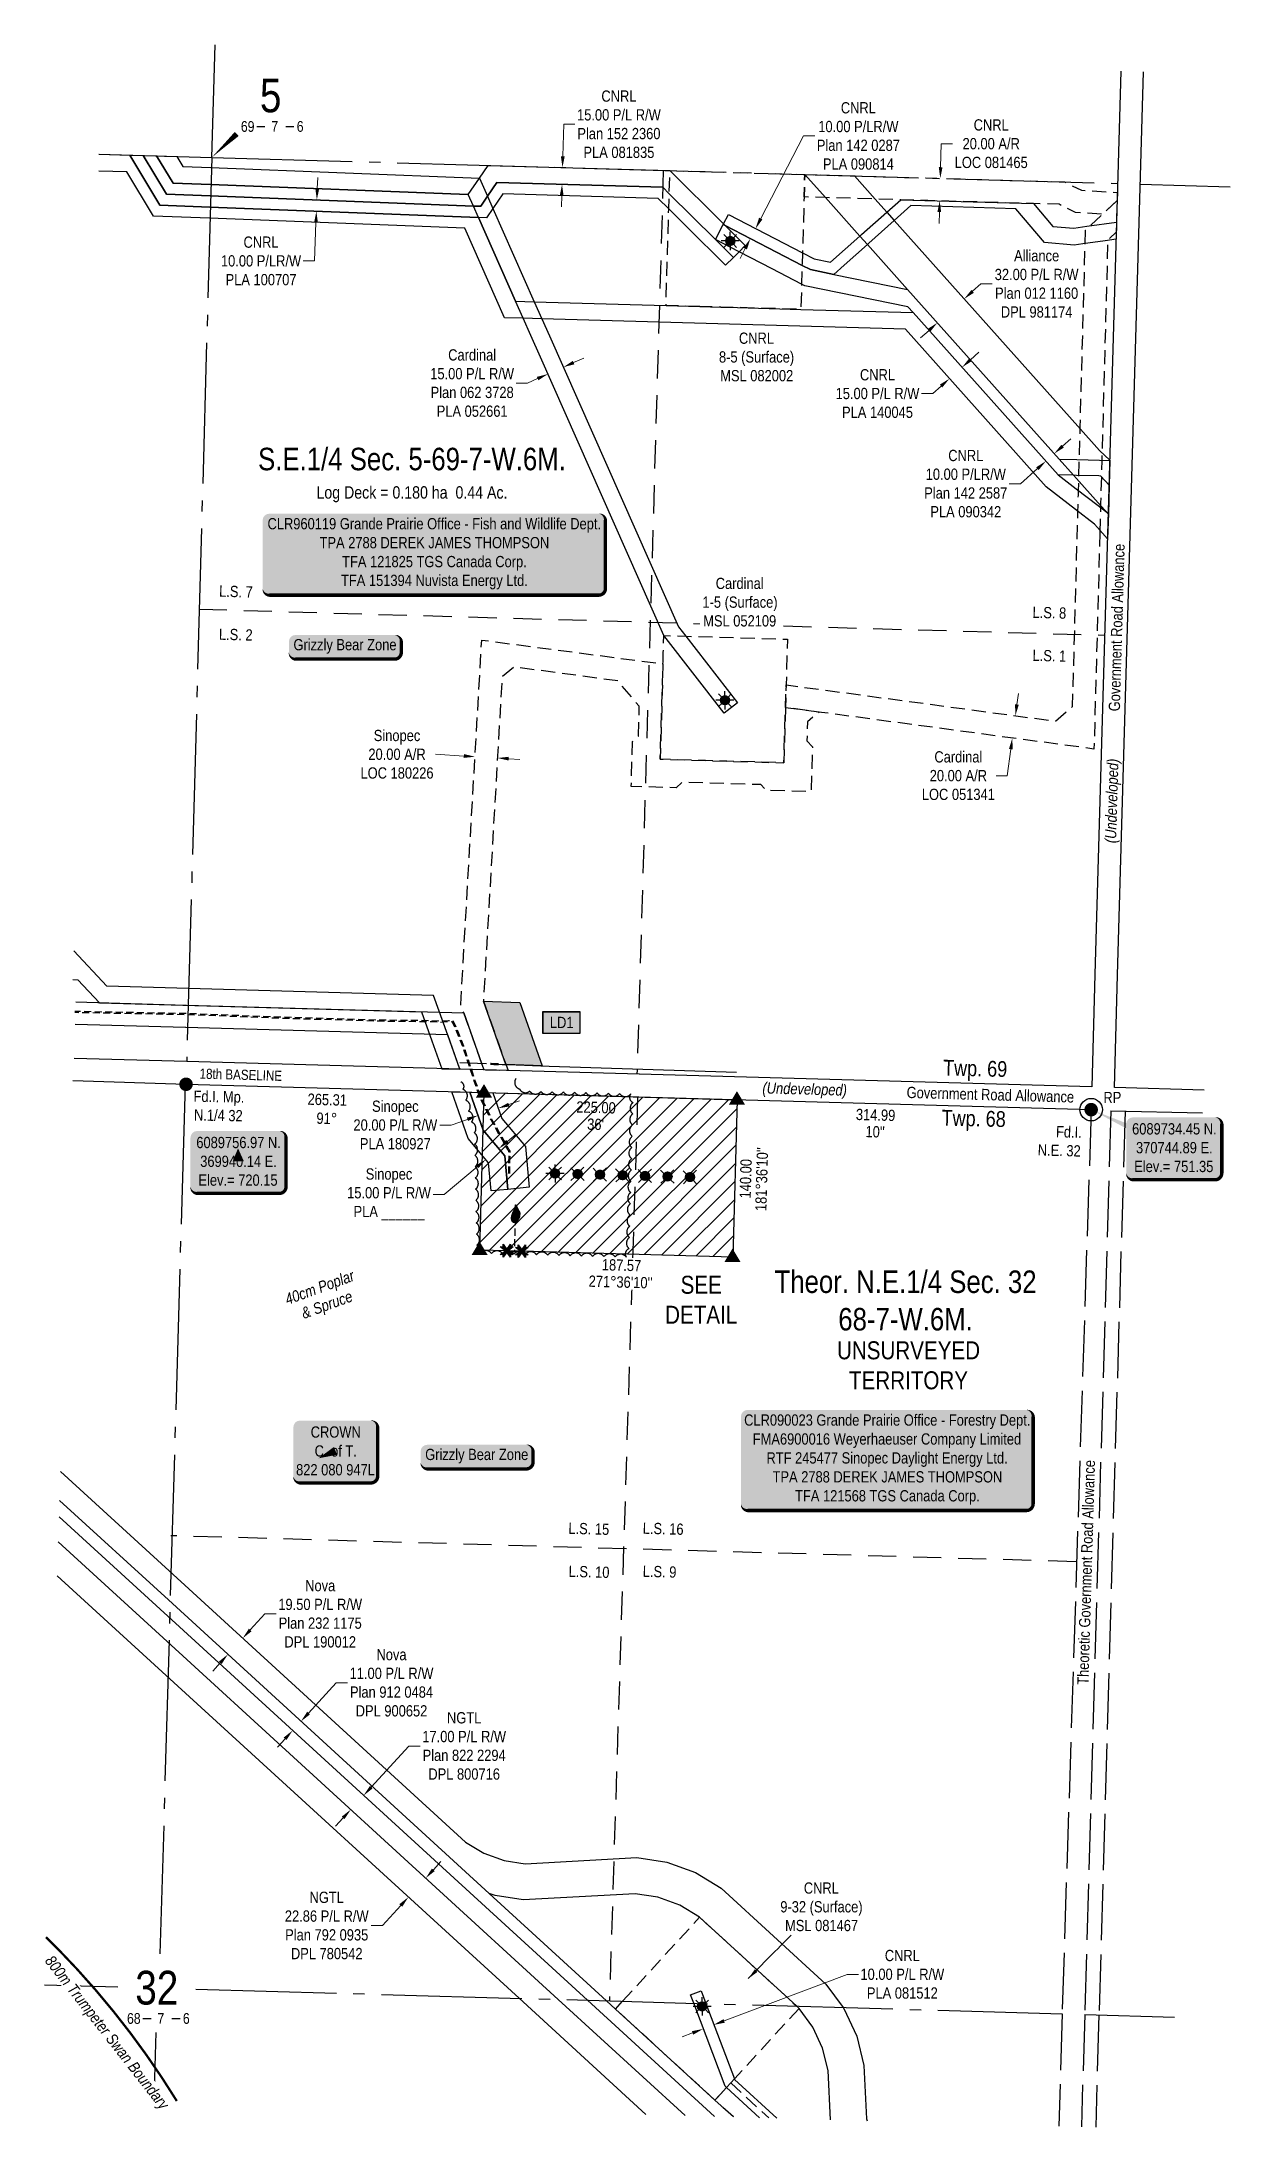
# Model space of a CAD drawing. Extents: x 369812 to 375047, y 6088830 to 6091540.
# Drawn here: x 369812 to 370869, y 6088830 to 6090684 of the extents above; entities that cross this region are included whole.
import ezdxf
from ezdxf.enums import TextEntityAlignment as Align

# ---------------------------------------------------------------- set-up
doc = ezdxf.new("R2010")
doc.units = 0
doc.header["$LTSCALE"] = 5
doc.header["$PDSIZE"] = 0.5
for name, pattern in [('0', [1, 1, 0]), ('DASHDOT2', [12.7, 6.35, -3.175, 0, -3.175]), ('foc-ACCESSROAD', [3.75, 2.5, -1.25]), ('foc-LSD', [8, 5, -3]), ('foc-QUARTERLINE', [33, 25, -3, 2, -3]), ('foc-TIELINE', [1.875, 1.25, -0.625]), ('foc-UNSURVEYED', [12.5, 10, -2.5]), ('UG_PIPE', [1.875, 1.25, -0.625])]:
    doc.linetypes.add(name, pattern=pattern)
doc.layers.get('Defpoints').update_dxf_attribs({"color": 9})
for name, color, linetype in [('10', 1, 'Continuous'), ('35', 37, 'Continuous'), ('9', 3, 'Continuous'), ('AS-FENCE', 48, 'foc-FENCE'), ('AS-OWNER', 7, 'Continuous'), ('AS-PIPE-UG', 44, 'UG_PIPE'), ('AS-SURFACE IMPACT', 7, 'Continuous'), ('AS-SYMBOL', 7, 'Continuous'), ('AS-WILDLIFE', 131, 'DASHDOT2'), ('AS-WILDLIFE-BLOCK', 131, 'Continuous'), ('C-AR', 13, 'foc-ACCESSROAD'), ('C-RW', 13, 'Continuous'), ('C-SYMBOL', 7, 'Continuous'), ('C-WS', 13, 'foc-ACCESSROAD'), ('C-WS-S', 13, 'Continuous'), ('D-TXT', 6, 'Continuous'), ('DETAIL-T', 7, 'Continuous'), ('F-AR', 190, 'foc-ACCESSROAD'), ('F-RW', 190, 'Continuous'), ('F-WS', 190, 'foc-ACCESSROAD'), ('F-WS-S', 190, 'Continuous'), ('L-AREAREQUIRED', 7, 'Continuous'), ('L-BD', 7, 'Continuous'), ('L-BD1', 253, 'Continuous'), ('L-MON', 1, 'Continuous'), ('L-QSEC', 8, 'foc-QUARTERLINE'), ('L-ROAD-T', 7, 'Continuous'), ('L-SEC', 7, 'Continuous'), ('L-SECLBL', 7, 'Continuous'), ('L-SECTION-LSD', 7, 'foc-LSD'), ('L-UNS-T', 3, 'Continuous'), ('L-USEC', 7, 'foc-UNSURVEYED'), ('P-PROPOSED', 10, 'Continuous'), ('P-PROPOSED-EXISTING-H', 59, 'Continuous'), ('P-PROPOSED-H', 21, 'Continuous'), ('P-TEMP-BLOCKS', 250, 'Continuous'), ('P-TEMP-H', 41, 'Continuous'), ('P-TEMP_LOG DECK', 46, 'Continuous'), ('T-BUSH', 110, '0'), ('T-BUSH-T', 110, 'Continuous'), ('T-TIE', 201, 'foc-TIELINE')]:
    doc.layers.add(name, color=color, linetype=linetype)
for name, color, linetype, lineweight in [('C-AR-T', 13, 'Continuous', 9), ('C-RW-T', 13, 'Continuous', 9), ('F-AR-T', 190, 'Continuous', 9), ('F-RW-T', 190, 'Continuous', 9), ('F-WS-T', 190, 'Continuous', 9), ('T-TEXT', 48, 'Continuous', 18)]:
    doc.layers.add(name, color=color, linetype=linetype, lineweight=lineweight)
doc.styles.add('100L', font='ARIALN.TTF', dxfattribs={"height": 11})
doc.styles.add('175L', font='ARIALN.TTF', dxfattribs={"height": 20})
doc.styles.add('240', font='ARIALN.TTF', dxfattribs={"height": 30})
doc.styles.add('80', font='ARIALN.TTF', dxfattribs={"height": 10})
doc.styles.add('80CG', font='ARIALN.TTF', dxfattribs={"height": 10})
doc.styles.add('80L', font='ARIALN.TTF', dxfattribs={"height": 10})
doc.styles.add('80LS', font='ARIALNI.TTF', dxfattribs={"height": 10})
doc.styles.add('foc-LtypeFont', font='ARIALN.TTF', dxfattribs={"height": 7.35})
doc.styles.add('SIMPLEX', font='ARIALN.TTF')
doc.linetypes.add('foc-FENCE', pattern='A,10,-1,["X",foc-LtypeFont,S=0.2,R=0,X=-0.625,Y=-0.75],-1.24', length=12.24)
doc.dimstyles.new('Compass 5 000', dxfattribs={"dimscale": 5, "dimtxt": 9, "dimasz": 2, "dimexe": 0.2, "dimexo": 0.0625, "dimgap": 0.5, "dimtad": 0, "dimtih": 1, "dimtoh": 1, "dimzin": 0, "dimdsep": 46, "dimtxsty": '80CG', "dimcen": 0.1, "dimse1": 1, "dimse2": 1, "dimclrd": 256, "dimclrt": 256, "dimaunit": 1, "dimadec": 4, "dimazin": 0, "dimtfac": 0.06, "dimtofl": 0, "dimtmove": 0, "dimatfit": 1, "dimfxl": 0.2, "dimtolj": 1, "dimtzin": 0, "dimlwd": -1, "dimarcsym": 0})

msp = doc.modelspace()

# ---------------------------------------------------------------- texts
at = {"layer": 'C-SYMBOL', "color": 3, "style": '175L'}
msp.add_text('S.E.1/4 Sec. 5-69-7-W.6M.', height=19.99392, dxfattribs=at).set_placement((370140.989, 6090296.821), align=Align.BOTTOM_CENTER)
at = {"layer": 'C-SYMBOL', "color": 3, "insert": (370579.855, 6089591.439), "char_height": 19.99396, "width": 231.99895, "attachment_point": 2, "style": '175L'}
msp.add_mtext('Theor. N.E.1/4 Sec. 32\\P68-7-W.6M.', dxfattribs=at)
at = {"layer": 'D-TXT', "color": 3, "insert": (370613.422, 6089778.792), "char_height": 13.9959, "attachment_point": 1, "rotation": 358.602566, "style": '80L'}
msp.add_mtext_dynamic_manual_height_columns('Twp. 69', width=101.3346, gutter_width=47.472, heights=[0], dxfattribs=at)
at = {"layer": 'DETAIL-T', "color": 3, "insert": (370398.15, 6089565.399), "char_height": 15.9951, "width": 63.61679, "attachment_point": 5, "style": '80CG'}
msp.add_mtext('SEE\\PDETAIL', dxfattribs=at)
at = {"layer": 'F-WS-T', "attachment_point": 1, "style": '80L'}
for s, width, insert, char_height in [('\\pi18.02216;CNRL\\P\\pi0.27843;8-5 (Surface)\\P\\pi1.37292;MSL 082002', 66.2332, (370413.677, 6090425.238), 9.99704), ('\\pi21.20004;CNRL\\P\\pi0.27834;9-32 (Surface)\\P\\pi4.5254;MSL 081467', 72.57942, (370468.205, 6089047.437), 9.99388)]:
    msp.add_mtext_dynamic_manual_height_columns(s, width=width, gutter_width=49.97, heights=[0], dxfattribs=dict(at, insert=insert, char_height=char_height))
at = {"layer": 'L-AREAREQUIRED', "color": 5, "style": '100L'}
msp.add_text('Log Deck = 0.180 ha  0.44 Ac.', height=10.99666, dxfattribs=at).set_placement((370140.989, 6090274.328), align=Align.BOTTOM_CENTER)
at = {"layer": 'L-BD', "style": '80L'}
for s, rotation, p in [('225.00', 358.3958, (370304.679, 6089736.407)), ('314.99', 358.3825, (370553.236, 6089729.752)), ("36'", 358.3958, (370304.259, 6089721.418)), ("10''", 358.3825, (370552.813, 6089714.763))]:
    msp.add_text(s, height=9.997, rotation=rotation, dxfattribs=at).set_placement(p, align=Align.MIDDLE)
at = {"layer": 'L-BD1', "linetype": 'Continuous', "style": '80L'}
for s, height, p in [("181°36'10''", 9.99696, (370451.884, 6089672.625)), ('140.00', 9.997, (370437.644, 6089673.024))]:
    msp.add_text(s, height=height, rotation=88.3949, dxfattribs=at).set_placement(p, align=Align.MIDDLE)
at = {"layer": 'L-ROAD-T', "style": '80L'}
for s, height, rotation, p in [('Government Road Allowance', 9.99696, 88.344726, (370767.561, 6090162.979)), ('18th BASELINE', 8.99734, 358.396991, (369988.835, 6089765.458)), ('Government Road Allowance', 9.99704, 358.396991, (370655.262, 6089747.75)), ('Theoretic Government Road Allowance', 9.99698, 88.305245, (370740.4, 6089323.008))]:
    msp.add_text(s, height=height, rotation=rotation, dxfattribs=at).set_placement(p, align=Align.MIDDLE_CENTER)
at = {"layer": 'L-UNS-T', "color": 3, "insert": (370582.49, 6089507.031), "char_height": 15.99517, "attachment_point": 5, "style": '80L'}
msp.add_mtext_dynamic_manual_height_columns('UNSURVEYED TERRITORY', width=126.33795, gutter_width=47.472, heights=[0], dxfattribs=at)
at = {"layer": 'T-BUSH-T', "insert": (370026.666, 6089570.046), "char_height": 9.99704, "attachment_point": 1, "rotation": 20, "style": '80L'}
msp.add_mtext_dynamic_manual_height_columns('\\pi0.30259;{\\fArial Narrow|b0|i1|c0|p34;40cm Poplar\\P\\pi9.72341;& Spruce}', width=65.36774, gutter_width=49.97, heights=[0], dxfattribs=at)
at = {"layer": 'T-TEXT', "style": '80LS'}
for height, rotation, p in [(9.99696, 88.344726, (370763.109, 6090008.902)), (9.99704, 358.396991, (370490.175, 6089752.783))]:
    msp.add_text('(Undeveloped)', height=height, rotation=rotation, dxfattribs=at).set_placement(p, align=Align.MIDDLE_CENTER)

# ---------------------------------------------------------------- blocks, each defined once
blk = doc.blocks.new('L-SECLBL')
at = {"layer": '9', "color": 7}
for p, q in [((-5.1, -27.8), (-12.3, -27.8)), ((20.7, -27.8), (13.5, -27.8))]:
    blk.add_line(p, q, dxfattribs=at)
at = {"layer": '10', "color": 2, "style": 'SIMPLEX'}
blk.add_attdef('SEC', text='', height=30, dxfattribs=at).set_placement((0, 0), align=Align.MIDDLE)
at = {"layer": '10', "color": 5, "style": '80L'}
blk.add_attdef('TWP', text='', height=9.5, dxfattribs=at).set_placement((-14.4, -27.4), align=Align.MIDDLE_RIGHT)
blk.add_attdef('RGE', text='', height=9.5, dxfattribs=at).set_placement((3.6, -27.4), align=Align.MIDDLE_CENTER)
blk.add_attdef('MER', text='', height=9.5, dxfattribs=at).set_placement((23.2, -27.4), align=Align.MIDDLE_LEFT)
blk = doc.blocks.new('*U39')
h = blk.add_hatch(color=255)
edge = h.paths.add_edge_path()
edge.add_line((-124, -45.5), (124, -45.5))
edge.add_arc((124, -39.5), 6, 270, 360)
edge.add_line((130, -39.5), (130, 38))
edge.add_arc((124, 38), 6, 0, 90)
edge.add_line((124, 44), (-124, 44))
edge.add_arc((-124, 38), 6, 90, 180)
edge.add_line((-130, 38), (-130, -39.5))
edge.add_arc((-124, -39.5), 6, 180, 270)
at = {"color": 44, "flags": 128}
blk.add_lwpolyline([(-124, -45.5, 3, 3, 0), (124, -45.5, 3, 3, 0.414214), (130, -39.5, 3, 3, 0), (130, 38, 3, 0, 0.414214), (124, 44, 0, 0, 0), (-124, 44, 0, 0, 0.414214), (-130, 38, 0, 0, 0), (-130, -39.5, 0, 3, 0.414214)], format="xyseb", close=True, dxfattribs=at)
at = {"color": 44, "style": '80'}
blk.add_attdef('ENTER_TEXT_001', (-36, -5), '', height=10, dxfattribs=at)
blk = doc.blocks.new('*D41')
at = {"layer": 'Defpoints', "color": 0, "transparency": 16777216}
for p in [(370057.1, 6089139.2), (370068.5, 6089151.7), (370098, 6089124.7)]:
    blk.add_point(p, dxfattribs=at)
at = {"layer": 'F-RW-T', "transparency": 16777216}
for p, q in [((370104.8, 6089132.1), (370138.3, 6089168.7)), ((370138.3, 6089168.7), (370148.3, 6089168.7)), ((370079.8, 6089104.8), (370073.1, 6089097.4))]:
    blk.add_line(p, q, dxfattribs=at)
for points in [[(370103.6, 6089133.2), (370106, 6089131), (370098, 6089124.7)], [(370078.6, 6089105.9), (370081, 6089103.7), (370086.6, 6089112.2)]]:
    blk.add_solid(points, dxfattribs=at)
at = {"layer": 'F-RW-T', "transparency": 16777216, "insert": (370187.4, 6089168.7), "char_height": 10, "attachment_point": 5, "style": '80CG'}
blk.add_mtext('\\A1;NGTL\\P17.00 P/L R/W\\PPlan 822 2294\\PDPL 800716', dxfattribs=at)
blk = doc.blocks.new('*D42')
at = {"layer": 'Defpoints', "color": 0, "transparency": 16777216}
for p in [(370036.2, 6089181.3), (370042.3, 6089190.6), (370043.6, 6089189.4)]:
    blk.add_point(p, dxfattribs=at)
at = {"layer": 'F-RW-T', "transparency": 16777216}
for p, q in [((370049.1, 6089198), (370073.7, 6089224.9)), ((370073.7, 6089224.9), (370083.7, 6089224.9)), ((370028.1, 6089175.1), (370021.4, 6089167.7))]:
    blk.add_line(p, q, dxfattribs=at)
for points in [[(370047.8, 6089199.1), (370050.3, 6089196.8), (370042.3, 6089190.6)], [(370026.9, 6089176.2), (370029.4, 6089174), (370034.9, 6089182.5)]]:
    blk.add_solid(points, dxfattribs=at)
at = {"layer": 'F-RW-T', "transparency": 16777216, "insert": (370122.8, 6089224.9), "char_height": 10, "attachment_point": 5, "style": '80CG'}
blk.add_mtext('\\A1;Nova\\P11.00 P/L R/W\\PPlan 912 0484\\PDPL 900652', dxfattribs=at)
blk = doc.blocks.new('*D43')
at = {"layer": 'Defpoints', "color": 0, "transparency": 16777216}
for p in [(369990.5, 6089264.5), (370017.9, 6089239.4), (370004.7, 6089225)]:
    blk.add_point(p, dxfattribs=at)
at = {"layer": 'F-RW-T', "transparency": 16777216}
for p, q in [((369997.2, 6089271.9), (370010.3, 6089286.2)), ((370010.3, 6089286.2), (370020.3, 6089286.2)), ((369970.5, 6089242.7), (369963.8, 6089235.3))]:
    blk.add_line(p, q, dxfattribs=at)
for points in [[(369996, 6089273), (369998.4, 6089270.7), (369990.5, 6089264.5)], [(369969.3, 6089243.8), (369971.8, 6089241.6), (369977.3, 6089250.1)]]:
    blk.add_solid(points, dxfattribs=at)
at = {"layer": 'F-RW-T', "transparency": 16777216, "insert": (370059.4, 6089286.2), "char_height": 10, "attachment_point": 5, "style": '80CG'}
blk.add_mtext('\\A1;Nova\\P19.50 P/L R/W\\PPlan 232 1175\\PDPL 190012', dxfattribs=at)
blk = doc.blocks.new('*D44')
at = {"layer": 'Defpoints', "color": 0, "transparency": 16777216}
for p in [(370409.2, 6088920.8), (370410.4, 6088917.6), (370401.1, 6088914)]:
    blk.add_point(p, dxfattribs=at)
at = {"layer": 'F-RW-T', "transparency": 16777216}
for p, q in [((370418.6, 6088924.3), (370527.9, 6088965.7)), ((370527.9, 6088965.7), (370537.9, 6088965.7)), ((370390.5, 6088913.7), (370381.1, 6088910.1))]:
    blk.add_line(p, q, dxfattribs=at)
for points in [[(370389.9, 6088915.2), (370391.1, 6088912.1), (370399.9, 6088917.2)], [(370418, 6088925.9), (370419.1, 6088922.7), (370409.2, 6088920.8)]]:
    blk.add_solid(points, dxfattribs=at)
at = {"layer": 'F-RW-T', "transparency": 16777216, "insert": (370577, 6088965.7), "char_height": 10, "attachment_point": 5, "style": '80CG'}
blk.add_mtext('\\A1;CNRL\\P10.00 P/L R/W\\PPLA 081512', dxfattribs=at)
blk = doc.blocks.new('*D45')
at = {"layer": 'Defpoints', "color": 0, "transparency": 16777216}
for p in [(370092.1, 6089107.1), (370076.7, 6089090.3), (370153.2, 6089051.2)]:
    blk.add_point(p, dxfattribs=at)
at = {"layer": 'F-RW-T', "transparency": 16777216}
for p, q in [((370160, 6089058.6), (370166.7, 6089066)), ((370114.7, 6089009.1), (370104.7, 6089009.1)), ((370131, 6089027), (370114.7, 6089009.1))]:
    blk.add_line(p, q, dxfattribs=at)
for points in [[(370158.7, 6089059.7), (370161.2, 6089057.5), (370153.2, 6089051.2)], [(370129.8, 6089028.1), (370132.3, 6089025.8), (370137.8, 6089034.3)]]:
    blk.add_solid(points, dxfattribs=at)
at = {"layer": 'F-RW-T', "transparency": 16777216, "insert": (370065.2, 6089009.1), "char_height": 10, "attachment_point": 5, "style": '80CG'}
blk.add_mtext('\\A1;NGTL\\P22.86 P/L R/W\\PPlan 792 0935\\PDPL 780542', dxfattribs=at)
blk = doc.blocks.new('*U40')
h = blk.add_hatch(color=59)
edge = h.paths.add_edge_path()
edge.add_line((-31.5, -28.5), (31.5, -28.5))
edge.add_arc((31.5, -22.5), 6, 270, 360)
edge.add_line((37.5, -22.5), (37.5, 21))
edge.add_arc((31.5, 21), 6, 0, 90)
edge.add_line((31.5, 27), (-31.5, 27))
edge.add_arc((-31.5, 21), 6, 90, 180)
edge.add_line((-37.5, 21), (-37.5, -22.5))
edge.add_arc((-31.5, -22.5), 6, 180, 270)
at = {"color": 1, "flags": 128}
blk.add_lwpolyline([(-31.5, -28.5, 3, 3, 0), (31.5, -28.5, 3, 3, 0.414214), (37.5, -22.5, 3, 3, 0), (37.5, 21, 3, 0, 0.414214), (31.5, 27, 0, 0, 0), (-31.5, 27, 0, 0, 0.414214), (-37.5, 21, 0, 0, 0), (-37.5, -22.5, 0, 3, 0.414214)], format="xyseb", close=True, dxfattribs=at)
blk.add_lwpolyline([(-15.1, -6.6, 0, 7.5, 0), (0, 0, 0, 0, 0)], format="xyseb", dxfattribs=at)
at = {"color": 1, "style": '80'}
blk.add_attdef('ENTER_TEXT_001', (-36, -5), '', height=10, dxfattribs=at)
blk = doc.blocks.new('GAS')
h = blk.add_hatch(color=255)
h.dxf.hatch_style = 1
edge = h.paths.add_edge_path()
edge.add_arc((0, 0), 0.9, 0, 360)
for p, q in [((-0.81, 0), (-1.62, 0)), ((-0.57, 0.57), (-1.14, 1.14)), ((0, 0.81), (0, 1.62)), ((0.57, 0.57), (1.14, 1.14)), ((1.62, 0), (0.81, 0)), ((-0.57, -0.57), (-1.14, -1.14)), ((0, -0.81), (0, -1.62)), ((1.14, -1.14), (0.57, -0.57))]:
    blk.add_line(p, q)
blk.add_circle((0, 0), 0.8)
blk = doc.blocks.new('*D46')
at = {"layer": 'C-RW-T', "transparency": 16777216}
for p, q in [((370227.2, 6089738.9), (370236.6, 6089742.3)), ((370175.8, 6089720.7), (370165.8, 6089720.7)), ((370190.3, 6089725.8), (370175.8, 6089720.7))]:
    blk.add_line(p, q, dxfattribs=at)
for points in [[(370226.6, 6089740.5), (370227.7, 6089737.3), (370217.7, 6089735.6)], [(370189.8, 6089727.4), (370190.9, 6089724.3), (370199.7, 6089729.2)]]:
    blk.add_solid(points, dxfattribs=at)
at = {"layer": 'Defpoints', "color": 0, "transparency": 16777216}
for p in [(370198.1, 6089733.9), (370216.1, 6089740.3), (370199.7, 6089729.2)]:
    blk.add_point(p, dxfattribs=at)
at = {"layer": 'C-RW-T', "transparency": 16777216, "insert": (370126.2, 6089720.7), "char_height": 10, "attachment_point": 5, "style": '80CG'}
blk.add_mtext('\\A1;Sinopec\\P20.00 P/L R/W\\PPLA 180927', dxfattribs=at)
blk = doc.blocks.new('*D47')
at = {"layer": 'C-RW-T', "transparency": 16777216}
for p, q in [((370225.8, 6089706.2), (370233.5, 6089712.6)), ((370199, 6089683.7), (370169.7, 6089659.1)), ((370169.7, 6089659.1), (370159.7, 6089659.1))]:
    blk.add_line(p, q, dxfattribs=at)
for points in [[(370224.7, 6089707.5), (370226.9, 6089704.9), (370218.2, 6089699.8)], [(370197.9, 6089685), (370200.1, 6089682.4), (370206.7, 6089690.1)]]:
    blk.add_solid(points, dxfattribs=at)
at = {"layer": 'Defpoints', "color": 0, "transparency": 16777216}
for p in [(370218.2, 6089699.7), (370206.7, 6089690.1), (370206.7, 6089690)]:
    blk.add_point(p, dxfattribs=at)
at = {"layer": 'C-RW-T', "transparency": 16777216, "insert": (370120.6, 6089659.1), "char_height": 10, "attachment_point": 5, "style": '80CG'}
blk.add_mtext('\\A1;Sinopec\\P15.00 P/L R/W\\PPLA ______', dxfattribs=at)
blk = doc.blocks.new('STRIA')
blk.add_hatch(color=255).paths.add_polyline_path([(-0.04, 1.52), (-1.47, -0.87), (1.39, -0.87)])
blk = doc.blocks.new('STRIAA')
blk.add_blockref('STRIA', (0, 0))
blk = doc.blocks.new('STRIB')
at = {"color": 1}
blk.add_solid([(-1.12, -0.67), (-0.04, 1.13), (1.04, -0.67)], dxfattribs=at)
blk = doc.blocks.new('STRIBB')
blk.add_blockref('STRIB', (0, 0))
blk = doc.blocks.new('STRICC')
for name in ['STRIAA', 'STRIBB']:
    blk.add_blockref(name, (0, 0))
blk = doc.blocks.new('fdspike')
blk.add_blockref('STRICC', (0, 0))
blk = doc.blocks.new('FLARE')
h = blk.add_hatch(color=255)
h.dxf.hatch_style = 1
h.paths.add_polyline_path([(0.16, 2.41, 0.114147), (0.13, 2.43), (0.11, 2.44, 0.261551), (0.01, 2.42), (0, 2.41, 0.131268), (-0.03, 2.37), (-0.04, 2.35, 0.041497), (-0.05, 2.33), (-0.05, 2.29, 0.015174), (-0.05, 2.29), (-0.06, 2.24, 0.004376), (-0.06, 2.24), (-0.07, 2.18), (-0.08, 2.11), (-0.09, 2.05), (-0.1, 1.98), (-0.12, 1.91), (-0.14, 1.83), (-0.17, 1.76), (-0.19, 1.68), (-0.22, 1.61), (-0.26, 1.53), (-0.29, 1.46), (-0.32, 1.39), (-0.36, 1.32), (-0.39, 1.25, 0.000505), (-0.39, 1.25), (-0.43, 1.18, 0.002398), (-0.43, 1.18), (-0.46, 1.1, 0.004177), (-0.46, 1.1), (-0.5, 1.03, 0.005735), (-0.5, 1.03), (-0.53, 0.95, 0.006994), (-0.53, 0.95), (-0.56, 0.87, 0.00791), (-0.57, 0.87), (-0.6, 0.78, 0.008323), (-0.6, 0.78), (-0.63, 0.69, 0.008095), (-0.63, 0.68), (-0.66, 0.59, 0.008067), (-0.66, 0.59), (-0.68, 0.49, 0.008387), (-0.68, 0.49), (-0.7, 0.39, 0.009056), (-0.71, 0.38), (-0.72, 0.28, 0.010123), (-0.72, 0.28), (-0.74, 0.18, 0.011689), (-0.74, 0.18), (-0.75, 0.08, 0.013925), (-0.75, 0.08), (-0.75, -0.02, 0.016488), (-0.75, -0.02), (-0.75, -0.11, 0.017255), (-0.75, -0.12), (-0.74, -0.2, 0.01735), (-0.74, -0.2), (-0.73, -0.28, 0.017311), (-0.73, -0.29), (-0.71, -0.36, 0.01715), (-0.71, -0.36), (-0.69, -0.43, 0.016886), (-0.69, -0.44), (-0.66, -0.5, 0.016546), (-0.66, -0.5), (-0.63, -0.56, 0.016164), (-0.63, -0.56), (-0.6, -0.61, 0.016329), (-0.6, -0.62), (-0.57, -0.66, 0.018828), (-0.57, -0.67), (-0.54, -0.71, 0.022087), (-0.53, -0.71), (-0.5, -0.75, 0.025345), (-0.49, -0.76), (-0.46, -0.78, 0.028234), (-0.45, -0.79), (-0.42, -0.82, 0.030298), (-0.41, -0.82), (-0.37, -0.84, 0.031129), (-0.36, -0.85), (-0.32, -0.86, 0.030544), (-0.31, -0.87), (-0.27, -0.88, 0.028465), (-0.26, -0.88), (-0.22, -0.89, 0.025311), (-0.21, -0.89), (-0.16, -0.89, 0.02283), (-0.15, -0.89), (-0.11, -0.89, 0.021226), (-0.1, -0.89), (-0.05, -0.88, 0.020401), (-0.04, -0.88), (0, -0.87, 0.020299), (0.01, -0.87), (0.05, -0.85, 0.020911), (0.06, -0.85), (0.11, -0.83, 0.022277), (0.11, -0.83), (0.15, -0.81, 0.023712), (0.16, -0.8), (0.2, -0.78, 0.022408), (0.21, -0.78), (0.24, -0.75, 0.01993), (0.25, -0.74), (0.28, -0.72, 0.017146), (0.28, -0.71), (0.31, -0.68, 0.014211), (0.32, -0.68), (0.35, -0.64, 0.011221), (0.35, -0.64), (0.37, -0.61, 0.008212), (0.38, -0.61), (0.4, -0.57, 0.005172), (0.4, -0.57), (0.42, -0.54, 0.002523), (0.43, -0.54), (0.45, -0.5, 0.001671), (0.45, -0.5), (0.47, -0.47, 0.001229), (0.47, -0.47), (0.49, -0.44, 0.00075), (0.49, -0.44), (0.51, -0.41, 0.00026), (0.51, -0.41), (0.54, -0.37), (0.56, -0.34), (0.58, -0.3), (0.61, -0.27), (0.63, -0.23, 0.001311), (0.63, -0.23), (0.66, -0.19, 0.003726), (0.66, -0.19), (0.69, -0.15, 0.006065), (0.69, -0.14), (0.72, -0.1, 0.008452), (0.72, -0.1), (0.74, -0.05, 0.010991), (0.75, -0.05), (0.77, 0, 0.013767), (0.77, 0), (0.79, 0.05, 0.016839), (0.8, 0.05), (0.81, 0.1, 0.019104), (0.82, 0.11), (0.83, 0.15, 0.016987), (0.83, 0.16), (0.84, 0.21, 0.013636), (0.84, 0.21), (0.85, 0.26, 0.010244), (0.85, 0.27), (0.86, 0.31, 0.006846), (0.86, 0.32), (0.86, 0.37, 0.003419), (0.86, 0.37), (0.86, 0.41), (0.87, 0.46), (0.87, 0.5), (0.88, 0.54), (0.88, 0.59), (0.89, 0.63, 0.001278), (0.89, 0.63), (0.89, 0.67, 0.004735), (0.89, 0.67), (0.9, 0.71, 0.008354), (0.9, 0.72), (0.9, 0.76, 0.012059), (0.9, 0.76), (0.9, 0.8, 0.015712), (0.9, 0.81), (0.9, 0.85, 0.018457), (0.9, 0.85), (0.9, 0.89, 0.018102), (0.9, 0.9), (0.89, 0.94, 0.016533), (0.89, 0.95), (0.88, 0.99, 0.014576), (0.88, 0.99), (0.87, 1.03, 0.012435), (0.86, 1.04), (0.85, 1.08, 0.010283), (0.85, 1.09), (0.83, 1.13, 0.00824), (0.83, 1.13), (0.81, 1.18, 0.00638), (0.81, 1.18), (0.78, 1.23, 0.004735), (0.78, 1.23), (0.76, 1.29, 0.003388), (0.75, 1.29), (0.73, 1.34, 0.002345), (0.73, 1.34), (0.7, 1.4, 0.001492), (0.7, 1.4), (0.67, 1.46, 0.000746), (0.67, 1.46), (0.63, 1.51), (0.6, 1.57), (0.57, 1.62), (0.55, 1.68), (0.52, 1.73), (0.49, 1.78), (0.47, 1.83), (0.45, 1.87), (0.42, 1.92), (0.4, 1.97), (0.38, 2.02), (0.35, 2.08, 0.000332), (0.35, 2.08), (0.33, 2.13, 0.001849), (0.33, 2.13), (0.3, 2.19, 0.0038), (0.3, 2.19), (0.27, 2.24, 0.006473), (0.27, 2.24), (0.25, 2.29, 0.010865), (0.24, 2.3), (0.22, 2.34, 0.019524), (0.22, 2.34), (0.19, 2.38, 0.041077), (0.18, 2.39)])
at = {"color": 48, "flags": 128}
for points in [[(0.11, -0.72), (0.07, -0.74), (0.03, -0.76), (-0.02, -0.77), (-0.07, -0.78), (-0.11, -0.79), (-0.16, -0.79), (-0.2, -0.79), (-0.25, -0.78), (-0.29, -0.77), (-0.32, -0.76), (-0.36, -0.74), (-0.4, -0.71), (-0.43, -0.68), (-0.46, -0.65), (-0.49, -0.61), (-0.52, -0.56), (-0.54, -0.51), (-0.57, -0.46), (-0.59, -0.4), (-0.61, -0.33), (-0.63, -0.26), (-0.64, -0.19), (-0.65, -0.11), (-0.65, -0.02), (-0.65, 0.07), (-0.64, 0.17), (-0.63, 0.27), (-0.61, 0.36), (-0.58, 0.46), (-0.56, 0.56), (-0.53, 0.66), (-0.5, 0.75), (-0.47, 0.83), (-0.44, 0.91), (-0.41, 0.99), (-0.37, 1.06), (-0.34, 1.13), (-0.3, 1.2), (-0.27, 1.27), (-0.23, 1.34), (-0.2, 1.42), (-0.16, 1.49), (-0.13, 1.57), (-0.1, 1.65), (-0.07, 1.73), (-0.04, 1.8), (-0.02, 1.88), (0, 1.96), (0.01, 2.03), (0.02, 2.1), (0.03, 2.17), (0.04, 2.22), (0.05, 2.27), (0.05, 2.31), (0.06, 2.34), (0.08, 2.35), (0.09, 2.34), (0.11, 2.32), (0.13, 2.29), (0.16, 2.25), (0.18, 2.2), (0.21, 2.14), (0.24, 2.09), (0.26, 2.03), (0.29, 1.98), (0.31, 1.93), (0.33, 1.88), (0.36, 1.83), (0.38, 1.78), (0.41, 1.73), (0.43, 1.68), (0.46, 1.63), (0.49, 1.58), (0.52, 1.52), (0.55, 1.47), (0.58, 1.41), (0.61, 1.35), (0.64, 1.3), (0.67, 1.24), (0.69, 1.19), (0.72, 1.14), (0.74, 1.09), (0.75, 1.05), (0.77, 1), (0.78, 0.96), (0.79, 0.92), (0.8, 0.88), (0.8, 0.84), (0.8, 0.8), (0.8, 0.76), (0.8, 0.72), (0.79, 0.68), (0.79, 0.64), (0.78, 0.6), (0.78, 0.56), (0.77, 0.51), (0.77, 0.47), (0.76, 0.42), (0.76, 0.37), (0.76, 0.33), (0.75, 0.28), (0.74, 0.23), (0.73, 0.18), (0.72, 0.13), (0.7, 0.09), (0.68, 0.04), (0.66, 0), (0.63, -0.05), (0.61, -0.09), (0.58, -0.13), (0.55, -0.17), (0.53, -0.21), (0.5, -0.25), (0.48, -0.28), (0.45, -0.32), (0.43, -0.35), (0.41, -0.38), (0.39, -0.42), (0.37, -0.45), (0.34, -0.48), (0.32, -0.51), (0.3, -0.55), (0.27, -0.58), (0.24, -0.61), (0.21, -0.64), (0.18, -0.67), (0.15, -0.7)], [(0.02, -0.75), (-0.01, -0.76), (-0.03, -0.77), (-0.05, -0.78), (-0.08, -0.78), (-0.11, -0.79), (-0.13, -0.79), (-0.16, -0.79), (-0.18, -0.78), (-0.2, -0.78), (-0.23, -0.77), (-0.25, -0.76), (-0.26, -0.74), (-0.28, -0.73), (-0.3, -0.71), (-0.32, -0.69), (-0.33, -0.66), (-0.35, -0.63), (-0.36, -0.6), (-0.37, -0.57), (-0.39, -0.53), (-0.4, -0.49), (-0.4, -0.45), (-0.41, -0.41), (-0.41, -0.36), (-0.41, -0.31), (-0.4, -0.25), (-0.39, -0.2), (-0.38, -0.14), (-0.37, -0.09), (-0.36, -0.03), (-0.34, 0.02), (-0.32, 0.07), (-0.31, 0.12), (-0.29, 0.16), (-0.27, 0.21), (-0.25, 0.25), (-0.23, 0.29), (-0.21, 0.33), (-0.19, 0.37), (-0.17, 0.41), (-0.15, 0.45), (-0.14, 0.49), (-0.12, 0.53), (-0.1, 0.58), (-0.08, 0.62), (-0.07, 0.66), (-0.06, 0.71), (-0.05, 0.75), (-0.04, 0.79), (-0.03, 0.83), (-0.03, 0.87), (-0.02, 0.9), (-0.02, 0.93), (-0.01, 0.95), (-0.01, 0.96), (0, 0.97), (0.01, 0.96), (0.02, 0.95), (0.03, 0.94), (0.04, 0.91), (0.06, 0.88), (0.07, 0.86), (0.09, 0.82), (0.1, 0.79), (0.12, 0.76), (0.13, 0.74), (0.14, 0.71), (0.16, 0.68), (0.17, 0.65), (0.18, 0.63), (0.2, 0.6), (0.21, 0.57), (0.23, 0.54), (0.25, 0.51), (0.26, 0.47), (0.28, 0.44), (0.3, 0.41), (0.31, 0.38), (0.33, 0.35), (0.34, 0.32), (0.36, 0.29), (0.37, 0.27), (0.38, 0.24), (0.39, 0.22), (0.39, 0.19), (0.4, 0.17), (0.4, 0.15), (0.41, 0.13), (0.41, 0.1), (0.41, 0.08), (0.4, 0.06), (0.4, 0.04), (0.4, 0.01), (0.39, -0.01), (0.39, -0.03), (0.39, -0.06), (0.39, -0.08), (0.38, -0.11), (0.38, -0.14), (0.38, -0.16), (0.38, -0.19), (0.37, -0.22), (0.37, -0.24), (0.36, -0.27), (0.35, -0.3), (0.34, -0.32), (0.32, -0.35), (0.31, -0.37), (0.3, -0.4), (0.28, -0.42), (0.27, -0.44), (0.25, -0.46), (0.24, -0.48), (0.22, -0.5), (0.21, -0.52), (0.2, -0.54), (0.19, -0.56), (0.17, -0.58), (0.16, -0.6), (0.15, -0.61), (0.14, -0.63), (0.12, -0.65), (0.11, -0.67), (0.09, -0.69), (0.08, -0.7), (0.06, -0.72), (0.04, -0.74)]]:
    blk.add_lwpolyline(points, close=True, dxfattribs=at)
blk = doc.blocks.new('TEMP')
h = blk.add_hatch(color=255)
h.dxf.hatch_style = 1
h.paths.add_polyline_path([(0, 0.25), (-0.67, 1.15), (-0.67, 0.67), (-1.15, 0.67), (-0.25, 0), (-1.15, -0.67), (-0.67, -0.67), (-0.67, -1.15), (0, -0.25), (0.67, -1.15), (0.67, -0.67), (1.15, -0.67), (0.25, 0), (1.15, 0.67), (0.67, 0.67), (0.67, 1.15)])
h.paths.add_polyline_path([(0.57, 0.85), (0.57, 0.57), (0.85, 0.57), (0.08, 0), (0.85, -0.57), (0.57, -0.57), (0.57, -0.85), (0, -0.08), (-0.57, -0.85), (-0.57, -0.57), (-0.85, -0.57), (-0.08, 0), (-0.85, 0.57), (-0.57, 0.57), (-0.57, 0.85), (0, 0.08)], flags=16)
h = blk.add_hatch(color=1)
h.dxf.hatch_style = 1
h.paths.add_polyline_path([(0, 0.08), (-0.57, 0.85), (-0.57, 0.57), (-0.85, 0.57), (-0.08, 0), (-0.85, -0.57), (-0.57, -0.57), (-0.57, -0.85), (0, -0.08), (0.57, -0.85), (0.57, -0.57), (0.85, -0.57), (0.08, 0), (0.85, 0.57), (0.57, 0.57), (0.57, 0.85)])
at = {"color": 1}
for p, q in [((-0.08, 0), (0.08, 0)), ((0, 0.08), (0, -0.08))]:
    blk.add_line(p, q, dxfattribs=at)
at = {"color": 255, "flags": 128}
blk.add_lwpolyline([(-0.25, 0), (-1.15, 0.67), (-0.67, 0.67), (-0.67, 1.15), (0, 0.25), (0.67, 1.15), (0.67, 0.67), (1.15, 0.67), (0.25, 0), (1.15, -0.67), (0.67, -0.67), (0.67, -1.15), (0, -0.25), (-0.67, -1.15), (-0.67, -0.67), (-1.15, -0.67)], close=True, dxfattribs=at)
at = {"color": 1, "flags": 128}
blk.add_lwpolyline([(-0.08, 0), (-0.85, 0.57), (-0.57, 0.57), (-0.57, 0.85), (0, 0.08), (0.57, 0.85), (0.57, 0.57), (0.85, 0.57), (0.08, 0), (0.85, -0.57), (0.57, -0.57), (0.57, -0.85), (0, -0.08), (-0.57, -0.85), (-0.57, -0.57), (-0.85, -0.57)], close=True, dxfattribs=at)
blk = doc.blocks.new('*U49')
h = blk.add_hatch(color=255)
edge = h.paths.add_edge_path()
edge.add_line((-146.5, -37), (146.5, -37))
edge.add_arc((146.5, -31), 6, 270, 360)
edge.add_line((152.5, -31), (152.5, 29.5))
edge.add_arc((146.5, 29.5), 6, 0, 90)
edge.add_line((146.5, 35.5), (-146.5, 35.5))
edge.add_arc((-146.5, 29.5), 6, 90, 180)
edge.add_line((-152.5, 29.5), (-152.5, -31))
edge.add_arc((-146.5, -31), 6, 180, 270)
at = {"color": 44, "flags": 128}
blk.add_lwpolyline([(-146.5, -37, 3, 3, 0), (146.5, -37, 3, 3, 0.414214), (152.5, -31, 3, 3, 0), (152.5, 29.5, 3, 0, 0.414214), (146.5, 35.5, 0, 0, 0), (-146.5, 35.5, 0, 0, 0.414214), (-152.5, 29.5, 0, 0, 0), (-152.5, -31, 0, 3, 0.414214)], format="xyseb", close=True, dxfattribs=at)
at = {"color": 44, "style": '80'}
blk.add_attdef('ENTER_TEXT_001', (-36, -5), '', height=10, dxfattribs=at)
blk = doc.blocks.new('*D50')
at = {"layer": 'Defpoints', "color": 0, "transparency": 16777216}
for p in [(370632, 6090455.2), (370634, 6090453), (370610.1, 6090431.7)]:
    blk.add_point(p, dxfattribs=at)
at = {"layer": 'F-RW-T', "transparency": 16777216}
for p, q in [((370639.5, 6090461.9), (370646.9, 6090468.5)), ((370646.9, 6090468.5), (370656.9, 6090468.5)), ((370600.7, 6090427.2), (370593.2, 6090420.6))]:
    blk.add_line(p, q, dxfattribs=at)
for points in [[(370638.4, 6090463.1), (370640.6, 6090460.6), (370632, 6090455.2)], [(370599.6, 6090428.5), (370601.8, 6090426), (370608.1, 6090433.9)]]:
    blk.add_solid(points, dxfattribs=at)
at = {"layer": 'F-RW-T', "transparency": 16777216, "insert": (370696.4, 6090468.5), "char_height": 10, "attachment_point": 5, "style": '80CG', "bg_fill": 3, "box_fill_scale": 1.1, "bg_fill_color": 256, "bg_fill_true_color": 13158600, "bg_fill_transparency": 0}
blk.add_mtext('\\A1;Alliance\\P32.00 P/L R/W\\PPlan 012 1160\\PDPL 981174', dxfattribs=at)
blk = doc.blocks.new('*D51')
at = {"layer": 'Defpoints', "color": 0, "transparency": 16777216}
for p in [(370652.9, 6090087.9), (370650.2, 6090068.1), (370674.8, 6090064.8)]:
    blk.add_point(p, dxfattribs=at)
at = {"layer": 'F-AR-T', "transparency": 16777216}
for p, q in [((370678.8, 6090094.5), (370680.2, 6090104.4)), ((370673.5, 6090054.9), (370670.3, 6090031.3)), ((370670.3, 6090031.3), (370660.3, 6090031.3))]:
    blk.add_line(p, q, dxfattribs=at)
for points in [[(370677.2, 6090094.8), (370680.5, 6090094.3), (370677.5, 6090084.6)], [(370671.8, 6090055.1), (370675.1, 6090054.7), (370674.8, 6090064.8)]]:
    blk.add_solid(points, dxfattribs=at)
at = {"layer": 'F-AR-T', "transparency": 16777216, "insert": (370626.8, 6090031.3), "char_height": 10, "attachment_point": 5, "style": '80CG'}
blk.add_mtext('\\A1;Cardinal\\P20.00 A/R\\PLOC 051341', dxfattribs=at)
blk = doc.blocks.new('*D52')
at = {"layer": 'Defpoints', "color": 0, "transparency": 16777216}
for p in [(370610.7, 6090562.3), (370611.4, 6090562.3), (370610.8, 6090542.3)]:
    blk.add_point(p, dxfattribs=at)
at = {"layer": 'F-AR-T', "transparency": 16777216}
for p, q in [((370611, 6090572.3), (370611.6, 6090593.1)), ((370611.6, 6090593.1), (370621.6, 6090593.1)), ((370609.9, 6090532.3), (370609.6, 6090522.3))]:
    blk.add_line(p, q, dxfattribs=at)
for points in [[(370609.4, 6090572.3), (370612.7, 6090572.2), (370610.7, 6090562.3)], [(370608.2, 6090532.4), (370611.5, 6090532.3), (370610.2, 6090542.3)]]:
    blk.add_solid(points, dxfattribs=at)
at = {"layer": 'F-AR-T', "transparency": 16777216, "insert": (370656, 6090593.1), "char_height": 10, "attachment_point": 5, "style": '80CG'}
blk.add_mtext('\\A1;CNRL\\P20.00 A/R\\PLOC 081465', dxfattribs=at)
blk = doc.blocks.new('*D53')
at = {"layer": 'Defpoints', "color": 0, "transparency": 16777216}
for p in [(370261.9, 6090388.4), (370264.5, 6090382.3), (370278.2, 6090388.4)]:
    blk.add_point(p, dxfattribs=at)
at = {"layer": 'F-RW-T', "transparency": 16777216}
for p, q in [((370284.7, 6090398.5), (370293.9, 6090402.6)), ((370252.7, 6090384.3), (370243.6, 6090380.3)), ((370243.6, 6090380.3), (370233.6, 6090380.3))]:
    blk.add_line(p, q, dxfattribs=at)
for points in [[(370284, 6090400), (370285.4, 6090397), (370275.6, 6090394.5)], [(370252, 6090385.8), (370253.4, 6090382.8), (370261.9, 6090388.4)]]:
    blk.add_solid(points, dxfattribs=at)
at = {"layer": 'F-RW-T', "transparency": 16777216, "insert": (370194.5, 6090380.3), "char_height": 10, "attachment_point": 5, "style": '80CG'}
blk.add_mtext('\\A1;Cardinal\\P15.00 P/L R/W\\PPlan 062 3728\\PPLA 052661', dxfattribs=at)
blk = doc.blocks.new('*D54')
at = {"layer": 'Defpoints', "color": 0, "transparency": 16777216}
for p in [(370274.8, 6090572), (370282.7, 6090571.7), (370282.3, 6090556.8)]:
    blk.add_point(p, dxfattribs=at)
at = {"layer": 'F-RW-T', "transparency": 16777216}
for p, q in [((370275.1, 6090582), (370275.9, 6090610.4)), ((370275.9, 6090610.4), (370285.9, 6090610.4)), ((370274.1, 6090547), (370273.8, 6090537))]:
    blk.add_line(p, q, dxfattribs=at)
for points in [[(370273.4, 6090582), (370276.8, 6090581.9), (370274.8, 6090572)], [(370272.4, 6090547), (370275.8, 6090546.9), (370274.4, 6090557)]]:
    blk.add_solid(points, dxfattribs=at)
at = {"layer": 'F-RW-T', "transparency": 16777216, "insert": (370325, 6090610.4), "char_height": 10, "attachment_point": 5, "style": '80CG'}
blk.add_mtext('\\A1;CNRL\\P15.00 P/L R/W\\PPlan 152 2360\\PPLA 081835', dxfattribs=at)
blk = doc.blocks.new('*D55')
at = {"layer": 'Defpoints', "color": 0, "transparency": 16777216}
for p in [(370699.4, 6090316.7), (370704.6, 6090310.9), (370706.9, 6090323.4)]:
    blk.add_point(p, dxfattribs=at)
at = {"layer": 'F-RW-T', "transparency": 16777216}
for p, q in [((370719.5, 6090324.2), (370726.9, 6090330.9)), ((370682.1, 6090290.9), (370672.1, 6090290.9)), ((370697.1, 6090304.3), (370682.1, 6090290.9))]:
    blk.add_line(p, q, dxfattribs=at)
for points in [[(370718.4, 6090325.5), (370720.6, 6090323), (370712, 6090317.6)], [(370696, 6090305.5), (370698.2, 6090303), (370704.6, 6090310.9)]]:
    blk.add_solid(points, dxfattribs=at)
at = {"layer": 'F-RW-T', "transparency": 16777216, "insert": (370633.4, 6090290.9), "char_height": 10, "attachment_point": 5, "style": '80CG', "bg_fill": 3, "box_fill_scale": 1.1, "bg_fill_color": 256, "bg_fill_true_color": 13158600, "bg_fill_transparency": 0}
blk.add_mtext('\\A1;CNRL\\P10.00 P/LR/W\\PPlan 142 2587\\PPLA 090342', dxfattribs=at)
blk = doc.blocks.new('*D56')
at = {"layer": 'Defpoints', "color": 0, "transparency": 16777216}
for p in [(370438, 6090510.8), (370442.6, 6090519.7), (370446.5, 6090517.6)]:
    blk.add_point(p, dxfattribs=at)
at = {"layer": 'F-RW-T', "transparency": 16777216}
for p, q in [((370451.1, 6090526.5), (370489.1, 6090600)), ((370489.1, 6090600), (370499.1, 6090600)), ((370437.3, 6090499.9), (370432.7, 6090491))]:
    blk.add_line(p, q, dxfattribs=at)
for points in [[(370449.6, 6090527.3), (370452.6, 6090525.8), (370446.5, 6090517.6)], [(370435.8, 6090500.6), (370438.8, 6090499.1), (370441.9, 6090508.8)]]:
    blk.add_solid(points, dxfattribs=at)
at = {"layer": 'F-RW-T', "transparency": 16777216, "insert": (370537.9, 6090600), "char_height": 10, "attachment_point": 5, "style": '80CG'}
blk.add_mtext('\\A1;CNRL\\P10.00 P/LR/W\\PPlan 142 0287\\PPLA 090814', dxfattribs=at)
blk = doc.blocks.new('*D57')
at = {"layer": 'Defpoints', "color": 0, "transparency": 16777216}
for p in [(370029.8, 6090534.2), (370030.1, 6090544.2), (370056, 6090533.2)]:
    blk.add_point(p, dxfattribs=at)
at = {"layer": 'F-RW-T', "transparency": 16777216}
for p, q in [((370056.8, 6090553.2), (370057.2, 6090563.2)), ((370055.6, 6090523.2), (370054.3, 6090488.9)), ((370054.3, 6090488.9), (370044.3, 6090488.9))]:
    blk.add_line(p, q, dxfattribs=at)
for points in [[(370055.1, 6090553.2), (370058.5, 6090553.1), (370056.4, 6090543.2)], [(370054, 6090523.2), (370057.3, 6090523.1), (370056, 6090533.2)]]:
    blk.add_solid(points, dxfattribs=at)
at = {"layer": 'F-RW-T', "transparency": 16777216, "insert": (370006.8, 6090488.9), "char_height": 10, "attachment_point": 5, "style": '80CG'}
blk.add_mtext('\\A1;CNRL\\P10.00 P/LR/W\\PPLA 100707', dxfattribs=at)
blk = doc.blocks.new('*D58')
at = {"layer": 'Defpoints', "color": 0, "transparency": 16777216}
for p in [(370618.9, 6090384.3), (370619.2, 6090384), (370630.4, 6090393.9)]:
    blk.add_point(p, dxfattribs=at)
at = {"layer": 'F-RW-T', "transparency": 16777216}
for p, q in [((370637.5, 6090401), (370645, 6090407.7)), ((370604, 6090371), (370594, 6090371)), ((370611.4, 6090377.7), (370604, 6090371))]:
    blk.add_line(p, q, dxfattribs=at)
for points in [[(370636.4, 6090402.2), (370638.6, 6090399.8), (370630.1, 6090394.3)], [(370610.3, 6090378.9), (370612.5, 6090376.4), (370618.9, 6090384.3)]]:
    blk.add_solid(points, dxfattribs=at)
at = {"layer": 'F-RW-T', "transparency": 16777216, "insert": (370554.9, 6090371), "char_height": 10, "attachment_point": 5, "style": '80CG'}
blk.add_mtext('\\A1;CNRL\\P15.00 P/L R/W\\PPLA 140045', dxfattribs=at)
blk = doc.blocks.new('*U59')
h = blk.add_hatch(color=255)
edge = h.paths.add_edge_path()
edge.add_line((-44, -11.5), (44, -11.5))
edge.add_arc((44, -5.5), 6, 270, 360)
edge.add_line((50, -5.5), (50, 4))
edge.add_arc((44, 4), 6, 0, 90)
edge.add_line((44, 10), (-44, 10))
edge.add_arc((-44, 4), 6, 90, 180)
edge.add_line((-50, 4), (-50, -5.5))
edge.add_arc((-44, -5.5), 6, 180, 270)
at = {"color": 131, "flags": 128}
blk.add_lwpolyline([(-44, -11.5, 3, 3, 0), (44, -11.5, 3, 3, 0.414214), (50, -5.5, 3, 3, 0), (50, 4, 3, 0, 0.414214), (44, 10, 0, 0, 0), (-44, 10, 0, 0, 0.414214), (-50, 4, 0, 0, 0), (-50, -5.5, 0, 3, 0.414214)], format="xyseb", close=True, dxfattribs=at)
at = {"color": 131, "style": '80'}
blk.add_attdef('ENTER_TEXT_001', (-36, -5), '', height=10, dxfattribs=at)
blk = doc.blocks.new('*D60')
at = {"layer": 'C-AR-T', "transparency": 16777216}
for p, q in [((370187.1, 6090048.8), (370162, 6090050.3)), ((370227, 6090046.4), (370237, 6090045.8))]:
    blk.add_line(p, q, dxfattribs=at)
at = {"layer": 'C-AR-T', "linetype": 'Continuous', "transparency": 16777216}
for points in [[(370187.2, 6090050.5), (370187, 6090047.1), (370197, 6090048.2)], [(370227.1, 6090048.1), (370226.9, 6090044.8), (370217, 6090047)]]:
    blk.add_solid(points, dxfattribs=at)
at = {"layer": 'Defpoints', "color": 0, "linetype": 'Continuous', "transparency": 16777216}
for p in [(370197.2, 6090051.1), (370217, 6090047), (370217.2, 6090050)]:
    blk.add_point(p, dxfattribs=at)
at = {"layer": 'C-AR-T', "linetype": 'Continuous', "transparency": 16777216, "insert": (370127.7, 6090050.3), "char_height": 10, "attachment_point": 5, "style": '80CG'}
blk.add_mtext('\\A1;Sinopec\\P20.00 A/R\\PLOC 180226 ', dxfattribs=at)
blk = doc.blocks.new('WC')
at = {"layer": 'L-MON'}
h = blk.add_hatch(color=255, dxfattribs=at)
h.dxf.hatch_style = 1
edge = h.paths.add_edge_path()
edge.add_arc((0, 0), 0.9, 0, 360)
at = {"layer": 'L-MON', "color": 240, "flags": 128}
for points in [[(-0.62, 0.5), (-1.23, 1.12)], [(0.52, 0.61), (1.13, 1.21)], [(-1.18, -1.18), (-0.56, -0.57)], [(1.16, -1.18), (0.56, -0.57)]]:
    blk.add_lwpolyline(points, dxfattribs=at)
at = {"layer": 'L-MON', "color": 240}
for radius in [0.8, 0.373]:
    blk.add_circle((0, 0), radius, dxfattribs=at)
blk = doc.blocks.new('Temporary Area')
h = blk.add_hatch(color=191)
h.dxf.hatch_style = 1
h.paths.add_polyline_path([(-16.8, -9.4), (16.3, -9.4), (16.3, 9.1), (-16.8, 9.1)])
at = {"color": 250}
for points in [[(-17, -9.6), (16.5, -9.6), (16.5, 9.3), (-17, 9.3)], [(-16.9, -9.5), (16.4, -9.5), (16.4, 9.2), (-16.9, 9.2)]]:
    blk.add_lwpolyline(points, close=True, dxfattribs=at)
at = {"color": 250, "style": '80L'}
blk.add_attdef('TEMPORARY', text='', height=9, dxfattribs=at).set_placement((0, -0.1), align=Align.MIDDLE_CENTER)
blk = doc.blocks.new('*U66')
h = blk.add_hatch(color=254)
edge = h.paths.add_edge_path()
edge.add_line((-36.5, -28.5), (36.5, -28.5))
edge.add_arc((36.5, -22.5), 6, 270, 360)
edge.add_line((42.5, -22.5), (42.5, 21))
edge.add_arc((36.5, 21), 6, 0, 90)
edge.add_line((36.5, 27), (-36.5, 27))
edge.add_arc((-36.5, 21), 6, 90, 180)
edge.add_line((-42.5, 21), (-42.5, -22.5))
edge.add_arc((-36.5, -22.5), 6, 180, 270)
at = {"color": 1, "flags": 128}
blk.add_lwpolyline([(-73.7, 33.9, 0, 10, 0), (0, 0, 5, 5, 0)], format="xyseb", dxfattribs=at)
blk.add_lwpolyline([(-36.5, -28.5, 3, 3, 0), (36.5, -28.5, 3, 3, 0.414214), (42.5, -22.5, 3, 3, 0), (42.5, 21, 3, 0, 0.414214), (36.5, 27, 0, 0, 0), (-36.5, 27, 0, 0, 0.414214), (-42.5, 21, 0, 0, 0), (-42.5, -22.5, 0, 3, 0.414214)], format="xyseb", close=True, dxfattribs=at)
at = {"color": 1, "style": '80'}
blk.add_attdef('ENTER_TEXT_001', (-36, -5), '', height=10, dxfattribs=at)
blk = doc.blocks.new('*U67')
h = blk.add_hatch(color=254)
edge = h.paths.add_edge_path()
edge.add_line((-36.5, -28.5), (36.5, -28.5))
edge.add_arc((36.5, -22.5), 6, 270, 360)
edge.add_line((42.5, -22.5), (42.5, 21))
edge.add_arc((36.5, 21), 6, 0, 90)
edge.add_line((36.5, 27), (-36.5, 27))
edge.add_arc((-36.5, 21), 6, 90, 180)
edge.add_line((-42.5, 21), (-42.5, -22.5))
edge.add_arc((-36.5, -22.5), 6, 180, 270)
at = {"color": 1, "flags": 128}
blk.add_lwpolyline([(-36.5, -28.5, 3, 3, 0), (36.5, -28.5, 3, 3, 0.414214), (42.5, -22.5, 3, 3, 0), (42.5, 21, 3, 0, 0.414214), (36.5, 27, 0, 0, 0), (-36.5, 27, 0, 0, 0.414214), (-42.5, 21, 0, 0, 0), (-42.5, -22.5, 0, 3, 0.414214)], format="xyseb", close=True, dxfattribs=at)
blk.add_lwpolyline([(-0.2, 11.6, 0, 10, 0), (0, 0, 5, 5, 0)], format="xyseb", dxfattribs=at)
at = {"color": 1, "style": '80'}
blk.add_attdef('ENTER_TEXT_001', (-36, -5), '', height=10, dxfattribs=at)
blk = doc.blocks.new('fdia')
at = {"color": 255, "const_width": 1}
blk.add_lwpolyline([(-0.5, 0, 1), (0.5, 0, 1)], format="xyb", close=True, dxfattribs=at)
blk = doc.blocks.new('Fdiaa')
blk.add_blockref('fdia', (0, 0))
blk = doc.blocks.new('fdib')
at = {"color": 1, "const_width": 1.6}
blk.add_lwpolyline([(-0.4, 0, 1), (0.4, 0, 1)], format="xyb", close=True, dxfattribs=at)
at = {"color": 1}
blk.add_circle((0, 0), 0.8, dxfattribs=at)
blk = doc.blocks.new('Fdibb')
blk.add_blockref('fdib', (0, 0))
blk = doc.blocks.new('fdicc')
for name in ['Fdibb', 'Fdiaa']:
    blk.add_blockref(name, (0, 0))
blk = doc.blocks.new('FDI')
blk.add_blockref('fdicc', (0, 0))
blk = doc.blocks.new('A$Caba561e7')
at = {"layer": '35', "color": 3}
blk.add_circle((370744.9, 6089734.4), 10, dxfattribs=at)
at = {"layer": '35', "xscale": 5.000000000000004, "yscale": 5.000000000000004, "zscale": 5.000000000000004}
blk.add_blockref('FDI', (370744.9, 6089734.4), dxfattribs=at)
at = {"layer": '35', "color": 3, "style": '80'}
blk.add_attdef('RP_001', (370755.8, 6089740.2), '', height=10, dxfattribs=at)
blk = doc.blocks.new('A$C3a00dcf9')
blk.add_line((369940.137, 6089756.97), (370744.887, 6089734.449))

# ---------------------------------------------------------------- dimensions: what is measured, and where the dimension line sits
at = {"layer": 'C-AR-T', "color": 4, "linetype": 'Continuous'}
dim = msp.add_linear_dim(base=(370217.004, 6090047.014), p1=(370197.22, 6090051.136), p2=(370217.178, 6090049.953), angle=356.6083, text='Sinopec\\P20.00 A/R\\PLOC 180226 ', dimstyle='Compass 5 000', dxfattribs=at)
dim.commit()
dim.dimension.update_dxf_attribs({"geometry": '*D60', "text_midpoint": (370127.747, 6090050.271), "dimtype": 161})
at = {"layer": 'F-AR-T'}
for base, p1, p2, angle, text, picture, middle in [((370610.736, 6090562.294), (370610.819, 6090542.296), (370611.393, 6090562.275), 88.354746, 'CNRL\\P20.00 A/R\\PLOC 081465', '*D52', (370655.954, 6090593.052)), ((370674.83, 6090064.8), (370652.895, 6090087.927), (370650.228, 6090068.11), 262.337722, 'Cardinal\\P20.00 A/R\\PLOC 051341', '*D51', (370626.811, 6090031.305))]:
    dim = msp.add_linear_dim(base=base, p1=p1, p2=p2, angle=angle, text=text, dimstyle='Compass 5 000', dxfattribs=at)
    dim.commit()
    dim.dimension.update_dxf_attribs({"geometry": picture, "text_midpoint": middle, "dimtype": 161})
at = {"layer": 'F-RW-T'}
for base, p1, p2, angle, text, picture, middle in [((370274.813, 6090571.957), (370282.293, 6090556.755), (370282.724, 6090571.729), 88.350138, 'CNRL\\P15.00 P/L R/W\\PPlan 152 2360\\PPLA 081835', '*D54', (370325.007, 6090610.436)), ((370446.501, 6090517.637), (370437.976, 6090510.79), (370442.574, 6090519.67), 62.626503, 'CNRL\\P10.00 P/LR/W\\PPlan 142 0287\\PPLA 090814', '*D56', (370537.874, 6090599.987)), ((370056.01, 6090533.16), (370030.149, 6090544.198), (370029.759, 6090534.182), 267.771229, 'CNRL\\P10.00 P/LR/W\\PPLA 100707', '*D57', (370006.795, 6090488.926)), ((369990.468, 6089264.489), (370004.726, 6089224.972), (370017.912, 6089239.387), 47.551262, 'Nova\\P19.50 P/L R/W\\PPlan 232 1175\\PDPL 190012', '*D43', (370059.377, 6089286.161)), ((370042.306, 6089190.589), (370036.184, 6089181.293), (370043.603, 6089189.402), 47.544918, 'Nova\\P11.00 P/L R/W\\PPlan 912 0484\\PDPL 900652', '*D42', (370122.821, 6089224.942)), ((370098.036, 6089124.706), (370057.058, 6089139.169), (370068.526, 6089151.704), 47.545608, 'NGTL\\P17.00 P/L R/W\\PPlan 822 2294\\PDPL 800716', '*D41', (370187.404, 6089168.736)), ((370153.211, 6089051.203), (370076.655, 6089090.279), (370092.075, 6089107.134), 47.545728, 'NGTL\\P22.86 P/L R/W\\PPlan 792 0935\\PDPL 780542', '*D45', (370065.19, 6089009.14)), ((370409.202, 6088920.756), (370401.06, 6088914.03), (370410.408, 6088917.568), 20.727411, 'CNRL\\P10.00 P/L R/W\\PPLA 081512', '*D44', (370577.013, 6088965.684))]:
    dim = msp.add_linear_dim(base=base, p1=p1, p2=p2, angle=angle, text=text, dimstyle='Compass 5 000', dxfattribs=at)
    dim.commit()
    dim.dimension.update_dxf_attribs({"geometry": picture, "text_midpoint": middle, "dimtype": 161})
for p1, p2, distance, text, picture, middle in [((370278.246, 6090388.428), (370264.537, 6090382.348), -6.597, 'Cardinal\\P15.00 P/L R/W\\PPlan 062 3728\\PPLA 052661', '*D53', (370194.494, 6090380.272)), ((370630.413, 6090393.941), (370619.229, 6090383.951), -0.526, 'CNRL\\P15.00 P/L R/W\\PPLA 140045', '*D58', (370554.877, 6090371.02))]:
    dim = msp.add_aligned_dim(p1=p1, p2=p2, distance=distance, text=text, dimstyle='Compass 5 000', dxfattribs=at)
    dim.commit()
    dim.dimension.update_dxf_attribs({"geometry": picture, "text_midpoint": middle})

# ---------------------------------------------------------------- hatches: boundary and pattern name
at = {"layer": 'P-PROPOSED-EXISTING-H'}
h = msp.add_hatch(dxfattribs=at)
h.set_pattern_fill('ANSI31', color=256, scale=3.496466, style=0)
h.set_pattern_definition([(45, (112.5, 1850.486), (-7.849789912, 7.849789912), [])])
h.paths.add_polyline_path([(370205.227, 6089749.539), (370235.206, 6089748.699), (370430.111, 6089743.241), (370426.19, 6089603.338), (370201.309, 6089609.636)])
at = {"layer": 'P-PROPOSED-H'}
h = msp.add_hatch(color=256, dxfattribs=at)
h.dxf.hatch_style = 1
edge = h.paths.add_edge_path()
edge.add_line((370238.689, 6089608.59), (370225.288, 6089608.965))
edge.add_arc((370232.807, 6089637.998), 29.991, 255.481473, 281.310127)
at = {"layer": 'P-TEMP-H'}
h = msp.add_hatch(color=256, dxfattribs=at)
h.dxf.hatch_style = 1
h.paths.add_polyline_path([(370204.54, 6089830.837), (370236.758, 6089829.715), (370256.691, 6089773.51), (370224.472, 6089774.632)])

# ---------------------------------------------------------------- linework, layer by layer
at = {"layer": 'AS-FENCE', "flags": 128}
for points in [[(370207.401, 6089775.162), (370183.537, 6089775.971)], [(370218.044, 6089774.79), (370221.263, 6089774.681), (370226.094, 6089774.401), (370262.947, 6089773.194), (370429.485, 6089767.648)]]:
    msp.add_lwpolyline(points, dxfattribs=at)
at = {"layer": 'AS-FENCE', "const_width": 1.999, "flags": 128}
msp.add_lwpolyline([(370218.044, 6089774.79), (370210.752, 6089775.064)], dxfattribs=at)
at = {"layer": 'AS-PIPE-UG', "flags": 128}
for points in [[(370226.972, 6089677.606), (370227.143, 6089687.325), (370227.442, 6089692.959), (370227.239, 6089697.147), (370226.221, 6089698.892), (370224.074, 6089702.609), (370220.03, 6089709.809), (370214.62, 6089719.299), (370211.26, 6089725.317), (370209.67, 6089728.605), (370206.721, 6089734.556), (370200.798, 6089746.978), (370196.37, 6089759.757), (370186.149, 6089790.566), (370180.007, 6089805.615), (370177.082, 6089812.321), (370173.431, 6089812.477), (370165.357, 6089811.938), (370158.403, 6089812.444), (370109.294, 6089813.017), (370021.255, 6089815.679), (369942.4, 6089818.736), (369841.218, 6089820.681)], [(370227.972, 6089677.589), (370228.142, 6089687.29), (370228.443, 6089692.957), (370228.226, 6089697.439), (370227.086, 6089699.393), (370224.943, 6089703.103), (370220.9, 6089710.301), (370215.491, 6089719.79), (370212.147, 6089725.779), (370210.568, 6089729.045), (370207.62, 6089734.993), (370201.724, 6089747.358), (370197.316, 6089760.079), (370187.074, 6089790.944), (370180.928, 6089806.004), (370177.748, 6089813.293), (370173.419, 6089813.478), (370165.36, 6089812.94), (370158.445, 6089813.443), (370109.315, 6089814.017), (370021.289, 6089816.678), (369942.429, 6089819.735), (369841.25, 6089821.68)]]:
    msp.add_lwpolyline(points, dxfattribs=at)
at = {"layer": 'AS-WILDLIFE', "const_width": 1.999, "flags": 128}
msp.add_lwpolyline([(369815.508, 6088998.793), (369826.559, 6088987.873), (369843.407, 6088970.126), (369859.678, 6088951.849), (369875.358, 6088933.062), (369890.43, 6088913.784), (369904.878, 6088894.034), (369918.687, 6088873.833), (369931.845, 6088853.201), (369931.902, 6088853.105)], dxfattribs=at)
at = {"layer": 'C-AR', "flags": 128}
msp.add_lwpolyline([(370364.173, 6090130.646), (370361.69, 6090045.97), (370471.62, 6090042.748), (370473.062, 6090091.946), (370502.862, 6090087.936), (370492.674, 6090079.293), (370492.176, 6090062.175), (370497.027, 6090057.033), (370495.864, 6090017.062), (370455.893, 6090018.225), (370451.042, 6090023.368), (370381.094, 6090025.403), (370375.952, 6090020.552), (370335.981, 6090021.715), (370337.144, 6090061.686), (370342.286, 6090066.537), (370343.112, 6090092.981), (370323.898, 6090115.602), (370231.625, 6090127.886), (370221.12, 6090119.223), (370204.54, 6089830.837), (370226.443, 6089769.076), (370205.016, 6089769.676), (370187.013, 6089820.423), (370184.341, 6089827.974), (370203.025, 6090151.86), (370364.173, 6090130.646)], close=True, dxfattribs=at)
at = {"layer": 'C-RW'}
msp.add_lwpolyline([(369839.492, 6089850.06), (369843.762, 6089849.934), (369863.163, 6089829.364), (370149.57, 6089821.249), (370158.714, 6089795.681), (370167.515, 6089770.728), (370183.588, 6089770.279), (370172.833, 6089800.686), (370160.262, 6089835.951), (369869.81, 6089844.172), (369840.237, 6089875.527)], dxfattribs=at)
at = {"layer": 'C-RW', "flags": 128}
msp.add_lwpolyline([(369842.218, 6089830.173), (369940.283, 6089827.308), (369940.609, 6089827.298), (370187.007, 6089820.418), (370205.016, 6089769.676), (370183.588, 6089770.279), (370172.764, 6089800.804), (369940.02, 6089807.313), (369939.694, 6089807.323), (369841.65, 6089810.188)], dxfattribs=at)
at = {"layer": 'C-RW'}
for points in [[(370192.368, 6089749.911), (370204.329, 6089716.238), (370223.616, 6089693.258), (370226.23, 6089663.401), (370211.291, 6089662.094), (370209.09, 6089687.24), (370191.104, 6089708.67), (370176.295, 6089750.361)], [(370245.082, 6089665.458), (370226.23, 6089663.401), (370223.616, 6089693.258), (370204.329, 6089716.238), (370192.375, 6089749.943), (370202.563, 6089749.648), (370212.899, 6089749.239), (370220.908, 6089726.652), (370241.925, 6089701.602), (370245.082, 6089665.458)]]:
    msp.add_lwpolyline(points, close=True, dxfattribs=at)
at = {"layer": 'C-WS'}
for p, q in [((370238.689, 6089608.59, 721.293), (370225.288, 6089608.965, 721.293)), ((370330.4, 6089606.408), (370330.4, 6089606.408))]:
    msp.add_line(p, q, dxfattribs=at)
at = {"layer": 'F-AR', "flags": 128}
msp.add_lwpolyline([(370767.985, 6090542.771), (370754.898, 6090530.374), (370730.95, 6090532.031), (370716.314, 6090539.26), (370693.607, 6090539.913), (370575.526, 6090543.311), (370552.772, 6090543.967), (370508.66, 6090545.237), (370489.643, 6090545.786), (370490.213, 6090565.757), (370534.454, 6090564.485), (370721.262, 6090559.119), (370736.192, 6090551.745), (370768.186, 6090549.793), (370767.985, 6090542.771)], close=True, dxfattribs=at)
at = {"layer": 'F-AR'}
msp.add_lwpolyline([(370426.752, 6088838.958), (370410.403, 6088853.914), (370420.697, 6088865.144), (370424.373, 6088869.154), (370458.29, 6088838.056)], dxfattribs=at)
at = {"layer": 'F-RW'}
for points in [[(369863.072, 6090583.819), (369890.126, 6090583.04), (369916.884, 6090538.575), (369961.196, 6090536.851), (370200.138, 6090527.551), (370233.138, 6090453.148), (370249.753, 6090452.669), (370366.866, 6090449.298), (370396.848, 6090448.435), (370415.47, 6090447.899), (370430.458, 6090447.467), (370486.791, 6090445.845), (370586.616, 6090442.973), (370715.412, 6090298.781), (370731.47, 6090286.451), (370751.066, 6090271.405), (370760.175, 6090264.333), (370759.527, 6090241.921), (370750.539, 6090251.973), (370747.871, 6090254.957), (370730.969, 6090267.98), (370704.828, 6090288.121), (370579.734, 6090428.168), (370256.494, 6090437.473), (370239.878, 6090437.951), (370223.259, 6090438.43), (370187.96, 6090518.02), (369960.902, 6090526.856), (369911.101, 6090528.795), (369887.438, 6090568.12), (369862.621, 6090568.834)], [(369828.458, 6089412.764), (369925.14, 6089324.33), (370188.598, 6089083.348), (370204.914, 6089073.371), (370222.829, 6089066.869), (370241.668, 6089063.988), (370341.039, 6089069.474), (370367.666, 6089065.401), (370392.987, 6089056.21), (370416.027, 6089042.255), (370509.083, 6088956.931), (370524.33, 6088936.166), (370525.028, 6088935.222), (370536.432, 6088910.819), (370542.856, 6088884.659), (370545.162, 6088837.38), (370545.609, 6088835.56)], [(370513.159, 6088836.487), (370511.032, 6088880.089), (370506.111, 6088900.128), (370497.375, 6088918.821), (370485.161, 6088935.451), (370483.09, 6088937.344), (370396.756, 6089016.521), (370379.107, 6089027.209), (370359.712, 6089034.25), (370339.316, 6089037.37), (370239.945, 6089031.883), (370214.876, 6089035.717), (370209.583, 6089037.633), (369924.391, 6089298.547), (369827.653, 6089387.046)], [(369827.653, 6089387.046), (369924.391, 6089298.547), (370209.582, 6089037.628), (370313.923, 6088942.176), (370321.903, 6088934.883), (370335.546, 6088922.4), (370410.403, 6088853.913), (370426.751, 6088838.958)], [(370409.935, 6088839.438), (370297.107, 6088942.657), (369923.968, 6089284.029), (369827.2, 6089372.557)], [(369827.2, 6089372.557), (369923.968, 6089284.029), (370297.107, 6088942.657), (370409.935, 6088839.438)], [(370383.947, 6088840.181), (370271.118, 6088943.401), (369923.316, 6089261.592), (369826.499, 6089350.164)], [(369826.499, 6089350.164), (369923.316, 6089261.592), (370271.118, 6088943.401), (370383.947, 6088840.181)], [(370349.001, 6088841.18), (370236.171, 6088944.4), (369922.439, 6089231.422), (369825.557, 6089320.053)], [(370450.025, 6088838.292), (370420.697, 6088865.144), (370419.4, 6088866.331), (370391.539, 6088939.958), (370388.691, 6088947.493), (370398.042, 6088951.031), (370402.345, 6088939.65), (370427.664, 6088872.742), (370427.908, 6088872.097), (370465.307, 6088837.855)]]:
    msp.add_lwpolyline(points, dxfattribs=at)
for points in [[(370195.621, 6090537.736), (370202.143, 6090537.481), (370208.196, 6090546.372), (370216.552, 6090558.647), (370363.93, 6090554.405), (370369.702, 6090548.672), (370410.899, 6090507.879), (370426.769, 6090491.998), (370419.827, 6090485.053), (370385.726, 6090518.828), (370369.315, 6090535.088), (370359.806, 6090544.51), (370221.691, 6090548.501), (370212.964, 6090535.623), (370207.305, 6090527.271), (370200.137, 6090527.551), (369961.197, 6090536.85), (369916.884, 6090538.575), (369890.126, 6090583.04), (369902.091, 6090582.696), (369922.748, 6090548.394), (369961.492, 6090546.88), (370195.621, 6090537.736)], [(370370.301, 6090569.206), (370418.081, 6090521.761), (370419.49, 6090520.361), (370437.322, 6090502.653), (370431.817, 6090497.095), (370426.769, 6090491.998), (370410.899, 6090507.879), (370369.702, 6090548.672), (370363.93, 6090554.405), (370216.552, 6090558.647), (370208.196, 6090546.372), (370202.143, 6090537.481), (370195.621, 6090537.736), (369961.492, 6090546.88), (369922.748, 6090548.394), (369902.091, 6090582.696), (369903.105, 6090582.667), (369913.967, 6090582.355), (369928.53, 6090558.173), (369961.787, 6090556.875), (370191.105, 6090547.917), (370201.034, 6090562.519), (370208.764, 6090573.859), (370370.301, 6090569.206)], [(370760.901, 6090289.466), (370760.156, 6090263.696), (370751.131, 6090273.8), (370731.716, 6090295.533), (370729.166, 6090298.389), (370716.335, 6090312.752), (370581.608, 6090463.58), (370545.89, 6090503.565), (370539.232, 6090511.02), (370508.663, 6090545.243), (370490.344, 6090565.753), (370534.454, 6090564.485), (370552.773, 6090543.968), (370563.173, 6090532.321), (370569.83, 6090524.865), (370732.982, 6090342.153), (370752.396, 6090320.413), (370761.545, 6090311.772), (370760.901, 6090289.466)], [(370693.607, 6090539.913), (370710.827, 6090519.626), (370729.399, 6090518.113), (370741.161, 6090519.761), (370767.431, 6090523.44), (370766.996, 6090508.238), (370757.456, 6090506.902), (370737.375, 6090504.09), (370729.836, 6090503.033), (370703.416, 6090505.19), (370677.798, 6090535.368), (370584.647, 6090538.049), (370569.829, 6090524.864), (370547.285, 6090504.803), (370545.889, 6090503.561), (370525.269, 6090485.213), (370515.968, 6090476.935), (370495.215, 6090481.157), (370487.907, 6090484.941), (370419.49, 6090520.361), (370417.806, 6090521.232), (370418.081, 6090521.761), (370422.414, 6090530.108), (370488.224, 6090496.034), (370498.578, 6090490.673), (370513.043, 6090487.713), (370539.23, 6090511.015), (370540.639, 6090512.269), (370563.172, 6090532.319), (370575.526, 6090543.311), (370693.607, 6090539.913)], [(370581.607, 6090463.578), (370716.335, 6090312.752), (370732.172, 6090312.301), (370752.16, 6090311.728), (370761.536, 6090311.461), (370760.901, 6090289.466), (370753.547, 6090297.69), (370751.78, 6090297.74), (370731.792, 6090298.312), (370729.165, 6090298.388), (370715.412, 6090298.781), (370586.615, 6090442.973), (370581.929, 6090448.22), (370490.178, 6090466.881), (370487.432, 6090468.303), (370461.318, 6090481.822), (370431.817, 6090497.095), (370410.899, 6090507.879), (370417.806, 6090521.232), (370419.49, 6090520.361), (370487.907, 6090484.941), (370495.215, 6090481.157), (370515.968, 6090476.935), (370581.607, 6090463.578)]]:
    msp.add_lwpolyline(points, close=True, dxfattribs=at)
at = {"layer": 'F-WS', "flags": 128}
for points in [[(370396.848, 6090448.435), (370366.866, 6090449.298), (370369.315, 6090535.088), (370369.702, 6090548.672), (370370.301, 6090569.206), (370490.213, 6090565.757), (370489.643, 6090545.786), (370488.224, 6090496.034), (370487.907, 6090484.941), (370487.432, 6090468.303), (370486.791, 6090445.846), (370430.458, 6090447.468), (370415.47, 6090447.899), (370396.848, 6090448.435)], [(370473.062, 6090091.946), (370471.62, 6090042.748), (370361.69, 6090045.97), (370364.179, 6090130.865), (370364.225, 6090132.425), (370364.474, 6090140.91), (370364.57, 6090144.171), (370364.949, 6090155.916), (370374.671, 6090155.614), (370384.417, 6090155.328), (370474.843, 6090152.677), (370473.652, 6090112.043), (370473.062, 6090091.946)]]:
    msp.add_lwpolyline(points, close=True, dxfattribs=at)
at = {"layer": 'F-WS'}
msp.add_lwpolyline([(370420.697, 6088865.144), (370410.403, 6088853.914), (370335.546, 6088922.4), (370321.903, 6088934.883), (370328.22, 6088941.768), (370396.756, 6089016.521), (370483.091, 6088937.344), (370485.161, 6088935.451), (370427.664, 6088872.742), (370424.373, 6088869.154), (370420.697, 6088865.144)], close=True, dxfattribs=at)
at = {"layer": 'L-QSEC', "flags": 128}
for points in [[(369963.008, 6090580.948), (369965.893, 6090680.997)], [(369862.512, 6090583.841), (369963.008, 6090580.948)], [(369963.008, 6090580.948), (370768.414, 6090557.766)], [(370788.522, 6090557.187), (370868.582, 6090554.883)], [(369939.259, 6089757.453), (369916.938, 6088983.794)], [(369814.184, 6088956.481), (369879.607, 6088954.611)], [(369948.909, 6088952.63), (370719.014, 6088930.614)], [(370739.117, 6088930.038), (370818.943, 6088927.754)], [(369913.209, 6088913.894), (369911.459, 6088853.689)]]:
    msp.add_lwpolyline(points, dxfattribs=at)
at = {"layer": 'L-SEC'}
for p, q in [((369839.331, 6089760.331), (369940.137, 6089756.97)), ((370762.334, 6089733.47), (370843.934, 6089731.531))]:
    msp.add_line(p, q, dxfattribs=at)
at = {"layer": 'L-SEC', "flags": 128}
for points in [[(370771.275, 6090657.695), (370748.28, 6089854.478), (370745.455, 6089754.555)], [(370765.561, 6089753.992), (370768.385, 6089853.915), (370791.383, 6090657.116)], [(369940.717, 6089777.075), (369840.787, 6089779.872)], [(370745.455, 6089754.555), (369940.717, 6089777.075)], [(370845.455, 6089751.756), (370765.561, 6089753.992)]]:
    msp.add_lwpolyline(points, dxfattribs=at)
at = {"layer": 'L-SECLBL', "flags": 128}
msp.add_lwpolyline([(369963.008, 6090580.948, 0, 4.998, 0), (369985.181, 6090601.796, 4.998, 4.998, 0)], format="xyseb", dxfattribs=at)
at = {"layer": 'L-SECTION-LSD', "flags": 128}
for points in [[(370364.478, 6090569.392), (370341.065, 6089765.864)], [(369951.426, 6090179.324), (370757.05, 6090156.201)], [(370341.627, 6089745.753), (370316.568, 6088942.242)], [(370731.509, 6089332.49), (369926.691, 6089355.662)]]:
    msp.add_lwpolyline(points, dxfattribs=at)
at = {"layer": 'L-USEC'}
for p, q in [((370744.887, 6089734.449), (370719.014, 6088930.614)), ((370762.334, 6089733.47), (370739.117, 6088930.033)), ((370775.008, 6089733.169), (370751.789, 6088929.676)), ((370719.014, 6088930.614), (370716.127, 6088830.685)), ((370739.117, 6088930.033), (370736.229, 6088830.104)), ((370751.789, 6088929.676), (370748.901, 6088829.739))]:
    msp.add_line(p, q, dxfattribs=at)
at = {"layer": 'P-PROPOSED', "flags": 128}
msp.add_lwpolyline([(370225.288, 6089608.965), (370201.309, 6089609.636), (370205.227, 6089749.539), (370235.206, 6089748.699), (370430.111, 6089743.241), (370426.19, 6089603.338), (370238.689, 6089608.59, -0.11317833)], format="xyb", close=True, dxfattribs=at)
at = {"layer": 'P-TEMP_LOG DECK', "flags": 128}
msp.add_lwpolyline([(370204.54, 6089830.837), (370236.758, 6089829.715), (370256.691, 6089773.51), (370224.472, 6089774.632)], close=True, dxfattribs=at)
at = {"layer": 'T-BUSH', "flags": 128}
msp.add_lwpolyline([(370233.53, 6089762.183, 0.52056705), (370236.787, 6089752.731, 0.52056705), (370245.667, 6089750.94, 0.52056705), (370255.66, 6089750.665, 0.52056705), (370265.653, 6089750.391, 0.52056705), (370275.646, 6089750.116, 0.52056705), (370285.64, 6089749.841, 0.52056705), (370295.633, 6089749.567, 0.52056705), (370305.626, 6089749.292, 0.52056705), (370315.619, 6089749.018, 0.52056705), (370325.612, 6089748.743, 0.52056705), (370335.606, 6089748.468, 0.52056705), (370337.682, 6089740.698, 0.52056705), (370337.411, 6089730.705, 0.52056705), (370337.139, 6089720.712, 0.52056705), (370336.868, 6089710.718, 0.52056705), (370336.596, 6089700.725, 0.52056705), (370336.325, 6089690.732, 0.52056705), (370336.054, 6089680.739, 0.52056705), (370335.782, 6089670.745, 0.52056705), (370335.511, 6089660.752, 0.52056705), (370335.239, 6089650.759, 0.52056705), (370334.968, 6089640.765, 0.52056705), (370334.696, 6089630.772, 0.52056705), (370334.425, 6089620.779, 0.52056705), (370334.154, 6089610.786, 0.52056705), (370331.612, 6089603.189, 0.52056705), (370321.619, 6089603.46, 0.52056705), (370311.625, 6089603.73, 0.52056705), (370301.632, 6089604.001, 0.52056705), (370291.639, 6089604.272, 0.52056705), (370281.646, 6089604.542, 0.52056705), (370271.652, 6089604.813, 0.52056705), (370261.659, 6089605.084, 0.52056705), (370251.666, 6089605.354, 0.52056705), (370241.672, 6089605.625, 0.52056705), (370231.679, 6089605.896, 0.52056705), (370221.686, 6089606.166, 0.52056705), (370211.693, 6089606.437, 0.52056705), (370201.699, 6089606.708, 0.52056705), (370198.534, 6089613.76, 0.52056705), (370198.33, 6089623.755, 0.52056705), (370198.126, 6089633.75, 0.52056705), (370197.922, 6089643.745, 0.52056705), (370197.718, 6089653.74, 0.52056705), (370197.514, 6089663.735, 0.52056705), (370197.31, 6089673.73, 0.52056705), (370197.106, 6089683.725, 0.52056705), (370196.902, 6089693.72, 0.52056705), (370196.699, 6089703.714, 0.52056705), (370196.458, 6089713.704, 0.52056705), (370193.914, 6089723.372, 0.52056705), (370191.371, 6089733.04, 0.52056705), (370188.827, 6089742.708, 0.52056705), (370186.284, 6089752.376, 0.52056705), (370184.533, 6089759.032, 0.52056705)], format="xyb", dxfattribs=at)
at = {"layer": 'T-TIE', "elevation": 721.293, "flags": 128}
msp.add_lwpolyline([(370232.807, 6089637.998), (370231.967, 6089608.019)], dxfattribs=at)

# ---------------------------------------------------------------- block references
at = {"linetype": 'Continuous'}
msp.add_blockref('A$Caba561e7', (0, 0), dxfattribs=at).add_auto_attribs({'RP_001': 'RP'})
at = {"layer": 'AS-OWNER'}
ref = msp.add_blockref('*U40', (370073.014, 6089431.063), dxfattribs=dict(at, xscale=0.9997041700000081, yscale=0.9997041700000081, zscale=0.9997041700000081))
ref.add_attrib('ENTER_TEXT_001', 'CROWN', (370050.961, 6089442.832), dxfattribs={"layer": '0', "color": 1, "height": 9.997, "style": '80'})
ref.add_attrib('ENTER_TEXT_002', 'C. of T.', (370054.456, 6089425.993), dxfattribs={"layer": '0', "color": 1, "height": 9.997, "style": '80'})
ref.add_attrib('ENTER_TEXT_003', '822 080 947L', (370037.97, 6089409.29), dxfattribs={"layer": '0', "color": 1, "height": 9.99704, "style": '80'})
at = {"layer": 'AS-SURFACE IMPACT'}
ref = msp.add_blockref('*U39', (370563.39, 6089423.52), dxfattribs=dict(at, xscale=0.9993879236713453, yscale=0.9993879236713453, zscale=0.9993879236713453))
ref.add_attrib('ENTER_TEXT_001', 'CLR090023 Grande Prairie Office - Forestry Dept.', (370436.34, 6089453.489), dxfattribs={"layer": '0', "color": 44, "height": 9.99388, "style": '80'})
ref.add_attrib('ENTER_TEXT_002', 'FMA6900016 Weyerhaeuser Company Limited', (370444.009, 6089436.655), dxfattribs={"layer": '0', "color": 44, "height": 9.99388, "style": '80'})
ref.add_attrib('ENTER_TEXT_003', 'RTF 245477 Sinopec Daylight Energy Ltd.', (370456.201, 6089419.822), dxfattribs={"layer": '0', "color": 44, "height": 9.99388, "style": '80'})
ref.add_attrib('ENTER_TEXT_004', 'TPA 2788 DEREK JAMES THOMPSON', (370461.618, 6089402.988), dxfattribs={"layer": '0', "color": 44, "height": 9.99388, "style": '80'})
ref.add_attrib('ENTER_TEXT_005', 'TFA 121568 TGS Canada Corp.', (370481.643, 6089386.154), dxfattribs={"layer": '0', "color": 44, "height": 9.99388, "style": '80'})
at = {"layer": 'AS-SYMBOL', "xscale": 4.99848065000003, "yscale": 4.99848065000003, "zscale": 4.99848065000003}
msp.add_blockref('FLARE', (370232.807, 6089637.998), dxfattribs=at)
at = {"layer": 'AS-WILDLIFE-BLOCK'}
ref = msp.add_blockref('*U59', (370081.52, 6090146.406), dxfattribs=dict(at, xscale=0.99969613, yscale=0.99969613, zscale=0.99969613))
ref.add_attrib('ENTER_TEXT_001', 'Grizzly Bear Zone', (370035.624, 6090142.788), dxfattribs={"layer": '0', "color": 131, "height": 9.99696, "style": '80'})
ref = msp.add_blockref('*U59', (370198.653, 6089426.524), dxfattribs=dict(at, xscale=0.99969613, yscale=0.99969613, zscale=0.99969613))
ref.add_attrib('ENTER_TEXT_001', 'Grizzly Bear Zone', (370152.757, 6089422.906), dxfattribs={"layer": '0', "color": 131, "height": 9.99696, "style": '80'})
at = {"layer": 'C-WS-S', "xscale": 4.99848065000003, "yscale": 4.99848065000003, "zscale": 4.99848065000003}
msp.add_blockref('GAS', (370268.251, 6089677.649, 723.469), dxfattribs=at)
at = {"layer": 'Defpoints', "xscale": 4.998449149999982, "yscale": 4.998449149999982, "zscale": 4.998449149999982}
msp.add_blockref('WC', (370388.185, 6089674.431), dxfattribs=at)
at = {"layer": 'DETAIL-T'}
ref = msp.add_blockref('*U66', (370818.56, 6089700.573), dxfattribs=dict(at, xscale=1.000008042443859, yscale=1.000008042443859, zscale=1.000008042443859))
ref.add_attrib('ENTER_TEXT_001', '6089734.45 N.', (370781.265, 6089712.346), dxfattribs={"layer": '0', "color": 1, "height": 10.00008, "style": '80'})
ref.add_attrib('ENTER_TEXT_002', '370744.89 E.', (370784.74, 6089695.638), dxfattribs={"layer": '0', "color": 1, "height": 10.00008, "style": '80'})
ref.add_attrib('ENTER_TEXT_003', 'Elev.= 751.35', (370783.151, 6089678.93), dxfattribs={"layer": '0', "color": 1, "height": 10.00008, "style": '80'})
ref = msp.add_blockref('*U67', (369986.542, 6089688.43), dxfattribs=dict(at, xscale=0.999993698085038, yscale=0.999993698085038, zscale=0.999993698085038))
ref.add_attrib('ENTER_TEXT_001', '6089756.97 N.', (369949.246, 6089700.202), dxfattribs={"layer": '0', "color": 1, "height": 9.99994, "style": '80'})
ref.add_attrib('ENTER_TEXT_002', '369940.14 E.', (369952.722, 6089683.495), dxfattribs={"layer": '0', "color": 1, "height": 9.99994, "style": '80'})
ref.add_attrib('ENTER_TEXT_003', 'Elev.= 720.15', (369951.132, 6089666.787), dxfattribs={"layer": '0', "color": 1, "height": 9.99994, "style": '80'})
at = {"layer": 'F-WS-S', "color": 4, "xscale": 4.998480650000009, "yscale": 4.998480650000009, "zscale": 4.998480650000009}
for p in [(370423.96, 6090506.665), (370419.206, 6090098.38)]:
    msp.add_blockref('GAS', p, dxfattribs=at)
at = {"layer": 'F-WS-S', "xscale": 4.99849000000001, "yscale": 4.99849000000001, "zscale": 4.99849000000001}
msp.add_blockref('GAS', (370398.982, 6088937.189), dxfattribs=at)
at = {"layer": 'L-MON', "color": 2, "xscale": 4.998480650000005, "yscale": 4.998480650000005, "zscale": 4.998480650000005}
for name, p in [('fdspike', (370205.227, 6089749.539)), ('fdspike', (370201.348, 6089609.603)), ('TEMP', (370225.288, 6089608.965, 721.293)), ('TEMP', (370238.689, 6089608.59, 721.293))]:
    msp.add_blockref(name, p, dxfattribs=at)
at = {"layer": 'L-MON'}
for name, p, xscale, yscale, zscale in [('fdspike', (370430.111, 6089743.25), 4.998480650000005, 4.998480650000005, 4.998480650000005), ('WC', (370288.255, 6089677.217), 4.999999999999972, 4.999999999999972, 4.999999999999972), ('WC', (370308.241, 6089676.66), 4.998449149999982, 4.998449149999982, 4.998449149999982), ('WC', (370328.227, 6089676.102), 4.998449149999982, 4.998449149999982, 4.998449149999982), ('WC', (370348.213, 6089675.545), 4.998449149999982, 4.998449149999982, 4.998449149999982), ('WC', (370368.199, 6089674.988), 4.998449149999982, 4.998449149999982, 4.998449149999982), ('fdspike', (370426.191, 6089603.356), 4.998480650000005, 4.998480650000005, 4.998480650000005)]:
    msp.add_blockref(name, p, dxfattribs=dict(at, xscale=xscale, yscale=yscale, zscale=zscale))
at = {"layer": 'L-SECLBL', "xscale": 0.99969613, "yscale": 0.99969613, "zscale": 0.99969613}
msp.add_blockref('L-SECLBL', (370015.36, 6090635.846), dxfattribs=at).add_auto_attribs({'SEC': '5', 'TWP': '69', 'RGE': '7', 'MER': '6'})
at = {"layer": 'L-SECLBL', "color": 2, "xscale": 0.9996980000000052, "yscale": 0.9996980000000052, "zscale": 0.9996980000000052}
msp.add_blockref('L-SECLBL', (369914.122, 6088953.87), dxfattribs=at).add_auto_attribs({'SEC': '32', 'TWP': '68', 'RGE': '7', 'MER': '6'})
at = {"layer": 'P-TEMP-BLOCKS'}
ref = msp.add_blockref('Temporary Area', (370274.134, 6089811.942), dxfattribs=dict(at, xscale=0.9993860542513584, yscale=0.9993860542513584, zscale=0.9993860542513584))
ref.add_attrib('TEMPORARY', 'LD1', dxfattribs={"layer": '0', "color": 250, "height": 9.9939, "style": '80L'}).set_placement((370274.134, 6089811.942), align=Align.MIDDLE_CENTER)

msp.set_redraw_order([(e.dxf.handle, doc.entitydb.next_handle()) for e in msp.query("TEXT MTEXT ATTDEF DIMENSION ARC_DIMENSION")])  # texts and dimensions are drawn at this point

# ---------------------------------------------------------------- leaders
at = {"layer": 'F-WS-T', "path_type": 1}
msp.add_leader([(370440.005, 6088961.883), (370478.022, 6089000.615)], dimstyle='Compass 5 000', override={"dimgap": 0.5, "dimtad": 0}, dxfattribs=at)

# ---------------------------------------------------------------- next in the draw order: texts
at = {"layer": 'AS-WILDLIFE', "insert": (369868.814, 6088913.17), "char_height": 9.99698, "attachment_point": 5, "rotation": 308.018236, "style": '240', "bg_fill": 3, "box_fill_scale": 1.15, "bg_fill_color": 256, "bg_fill_true_color": 256, "bg_fill_transparency": 0}
msp.add_mtext_dynamic_manual_height_columns('{\\fArial Narrow|b0|i1|c0|p34;800m Trumpeter Swan Boundary}', width=169.43218, gutter_width=44.973, heights=[0], dxfattribs=at)
at = {"layer": 'D-TXT', "color": 3, "insert": (370612.096, 6089734.315), "char_height": 13.9959, "attachment_point": 1, "rotation": 358.602566, "style": '80L', "bg_fill": 3, "box_fill_scale": 1.15, "bg_fill_color": 256, "bg_fill_true_color": 256, "bg_fill_transparency": 0}
msp.add_mtext_dynamic_manual_height_columns('Twp. 68', width=56.43084, gutter_width=47.472, heights=[0], dxfattribs=at)
at = {"layer": 'L-BD', "insert": (370065.85, 6089748.29), "char_height": 9.997, "width": 34.52362, "attachment_point": 2, "rotation": 358.3963, "style": '80L', "bg_fill": 3, "box_fill_scale": 1.15, "bg_fill_color": 256, "bg_fill_true_color": 256, "bg_fill_transparency": 0}
msp.add_mtext('265.31\\P91°', dxfattribs=at)
at = {"layer": 'L-BD', "linetype": 'Continuous', "insert": (370298.464, 6089601.981), "char_height": 9.99696, "width": 56.29026, "attachment_point": 1, "rotation": 358.3958, "line_spacing_factor": 0.9, "style": '80L', "bg_fill": 3, "box_fill_scale": 1.15, "bg_fill_color": 256, "bg_fill_true_color": 256, "bg_fill_transparency": 0}
msp.add_mtext("\\pi11.51649;187.57 \\P\\pi0.21024;271°36'10''", dxfattribs=at)
at = {"layer": 'L-MON', "insert": (370697.068, 6089720.391), "char_height": 9.99704, "attachment_point": 1, "rotation": 358.386309, "style": '80L', "bg_fill": 3, "box_fill_scale": 1.15, "bg_fill_color": 256, "bg_fill_true_color": 256, "bg_fill_transparency": 0}
msp.add_mtext_dynamic_manual_height_columns('\\pi16.7117;Fd.I.\\P\\pi0.95238;N.E. 32 ', width=37.68776, gutter_width=49.985, heights=[0], dxfattribs=at)
at = {"layer": 'L-SECTION-LSD', "attachment_point": 1, "style": '100L', "bg_fill": 3, "box_fill_scale": 1.5, "bg_fill_color": 256, "bg_fill_transparency": 0}
for s, width, insert, char_height, rotation in [('\\pi2.30542;L.S. 7', 30.87109, (369967.389, 6090200.513), 9.99696, 358.356001), ('L.S. 8', 30.3919, (370692.928, 6090181.639), 9.997, 358.356001), ('\\pi2.13981;L.S. 2', 30.64411, (369967.389, 6090162.24), 9.99696, 358.356001), ('L.S. 1', 29.98208, (370692.928, 6090143.366), 9.997, 358.356001), ('\\pi1.84524;L.S. 15', 36.84825, (370278.408, 6089367.4), 9.99696, 358.350862), ('L.S. 16', 36.93021, (370346.347, 6089367.4), 9.997, 358.350862), ('\\pi2.02847;L.S. 10', 36.94282, (370278.408, 6089329.127), 9.99696, 358.350862), ('L.S. 9', 30.518, (370346.347, 6089329.127), 9.997, 358.350862)]:
    msp.add_mtext_dynamic_manual_height_columns(s, width=width, gutter_width=54.983, heights=[0], dxfattribs=dict(at, insert=insert, char_height=char_height, rotation=rotation))

# ---------------------------------------------------------------- next in the draw order: linework, layer by layer
at = {"layer": 'F-AR', "flags": 128}
msp.add_lwpolyline([(370752.615, 6090247.635), (370747.389, 6090055.003), (370505.056, 6090087.605), (370473.062, 6090091.946), (370473.652, 6090112.043), (370713.055, 6090079.798), (370728.413, 6090092.863), (370733.078, 6090264.838), (370733.507, 6090280.639), (370733.607, 6090284.354), (370733.901, 6090295.203), (370733.977, 6090297.982), (370734.357, 6090311.971), (370735.167, 6090341.825), (370739.56, 6090503.76), (370739.897, 6090516.163), (370743.346, 6090519.431), (370754.898, 6090530.374), (370767.985, 6090542.771), (370767.174, 6090514.454), (370759.662, 6090507.342), (370759.641, 6090506.572), (370754.581, 6090320.084), (370754.345, 6090311.399), (370753.965, 6090297.41), (370753.316, 6090273.469), (370753.145, 6090267.15), (370752.921, 6090258.905), (370752.615, 6090247.635)], close=True, dxfattribs=at)
at = {"layer": 'F-RW'}
msp.add_lwpolyline([(370430.469, 6090095.975), (370418.622, 6090086.783), (370364.949, 6090155.916), (370255.284, 6090403.215), (370246.618, 6090422.753), (370239.877, 6090437.951), (370233.137, 6090453.148), (370200.137, 6090527.551), (370195.621, 6090537.736), (370191.105, 6090547.917), (369961.787, 6090556.875), (369928.53, 6090558.173), (369913.967, 6090582.355), (369920.919, 6090582.156), (369931.784, 6090581.844), (369937.203, 6090572.843), (369962.228, 6090571.867), (370201.034, 6090562.519), (370208.196, 6090546.372), (370212.964, 6090535.623), (370249.753, 6090452.67), (370256.493, 6090437.473), (370263.234, 6090422.275), (370377.929, 6090163.689), (370384.417, 6090155.328), (370430.469, 6090095.975)], close=True, dxfattribs=at)
at = {"layer": 'L-QSEC', "flags": 128}
for points in [[(369963.008, 6090580.948), (369940.717, 6089777.078)], [(369939.259, 6089757.453), (369916.938, 6088983.794)]]:
    msp.add_lwpolyline(points, dxfattribs=at)

# ---------------------------------------------------------------- next in the draw order: block references
at = {"linetype": 'Continuous'}
msp.add_blockref('A$C3a00dcf9', (0, 0), dxfattribs=at)
at = {"layer": 'AS-SURFACE IMPACT'}
ref = msp.add_blockref('*U49', (370160.626, 6090228.746), dxfattribs=dict(at, xscale=0.9993879236713453, yscale=0.9993879236713453, zscale=0.9993879236713453))
ref.add_attrib('ENTER_TEXT_001', 'CLR960119 Grande Prairie Office - Fish and Wildlife Dept.', (370012.572, 6090250.312), dxfattribs={"layer": '0', "color": 44, "height": 9.99388, "style": '80'})
ref.add_attrib('ENTER_TEXT_002', 'TPA 2788 DEREK JAMES THOMPSON', (370058.853, 6090233.478), dxfattribs={"layer": '0', "color": 44, "height": 9.99388, "style": '80'})
ref.add_attrib('ENTER_TEXT_003', 'TFA 121825 TGS Canada Corp.', (370078.879, 6090216.644), dxfattribs={"layer": '0', "color": 44, "height": 9.99388, "style": '80'})
ref.add_attrib('ENTER_TEXT_004', 'TFA 151394 Nuvista Energy Ltd.', (370077.917, 6090199.947), dxfattribs={"layer": '0', "color": 44, "height": 9.99388, "style": '80'})

# ---------------------------------------------------------------- next in the draw order: dimensions: what is measured, and where the dimension line sits
at = {"layer": 'C-RW-T', "color": 2}
for base, p1, p2, angle, text, picture, middle in [((370199.736, 6089729.188), (370216.083, 6089740.26), (370198.075, 6089733.873), 199.527839, 'Sinopec\\P20.00 P/L R/W\\PPLA 180927', '*D46', (370126.237, 6089720.691)), ((370206.671, 6089690.122), (370218.223, 6089699.684), (370206.737, 6089690.043), 220.007463, 'Sinopec\\P15.00 P/L R/W\\PPLA ______', '*D47', (370120.584, 6089659.066))]:
    dim = msp.add_linear_dim(base=base, p1=p1, p2=p2, angle=angle, text=text, dimstyle='Compass 5 000', dxfattribs=at)
    dim.commit()
    dim.dimension.update_dxf_attribs({"geometry": picture, "text_midpoint": middle, "dimtype": 161})

# ---------------------------------------------------------------- next in the draw order: texts
at = {"layer": 'F-WS-T', "insert": (370398.587, 6090207.264), "char_height": 9.99704, "attachment_point": 1, "style": '80L', "bg_fill": 3, "box_fill_scale": 1.15, "bg_fill_color": 256, "bg_fill_true_color": 256, "bg_fill_transparency": 0}
msp.add_mtext_dynamic_manual_height_columns('\\pi12.48491;Cardinal\\P\\pi0.66372;1-5 (Surface)\\P\\pi1.3286;MSL 052109', width=66.2332, gutter_width=49.97, heights=[0], dxfattribs=at)
at = {"layer": 'L-MON', "insert": (369946.36, 6089751.422), "char_height": 9.99704, "attachment_point": 1, "rotation": 358.943254, "style": '80L', "bg_fill": 3, "box_fill_scale": 1.15, "bg_fill_color": 256, "bg_fill_true_color": 256, "bg_fill_transparency": 0}
msp.add_mtext_dynamic_manual_height_columns('\\pi0.53074;Fd.I. Mp.\\P\\pi1.23995;N.1/4 32', width=44.31608, gutter_width=49.985, heights=[0], dxfattribs=at)

# ---------------------------------------------------------------- next in the draw order: dimensions: what is measured, and where the dimension line sits
at = {"layer": 'F-RW-T'}
for base, p1, p2, angle, text, picture, middle in [((370632.029, 6090455.209), (370610.103, 6090431.68), (370633.991, 6090453.011), 41.763122, 'Alliance\\P32.00 P/L R/W\\PPlan 012 1160\\PDPL 981174', '*D50', (370696.419, 6090468.53)), ((370704.576, 6090310.912), (370706.855, 6090323.366), (370699.4, 6090316.707), 221.771995, 'CNRL\\P10.00 P/LR/W\\PPlan 142 2587\\PPLA 090342', '*D55', (370633.411, 6090290.877))]:
    dim = msp.add_linear_dim(base=base, p1=p1, p2=p2, angle=angle, text=text, dimstyle='Compass 5 000', override={"dimtfill": 1}, dxfattribs=at)
    dim.commit()
    dim.dimension.update_dxf_attribs({"geometry": picture, "text_midpoint": middle, "dimtype": 161})

# ---------------------------------------------------------------- next in the draw order: block references
at = {"layer": 'L-MON', "xscale": 5.000000000000004, "yscale": 5.000000000000004, "zscale": 5.000000000000004}
msp.add_blockref('FDI', (369940.137, 6089756.97), dxfattribs=at)

doc.saveas('drawing.dxf')
